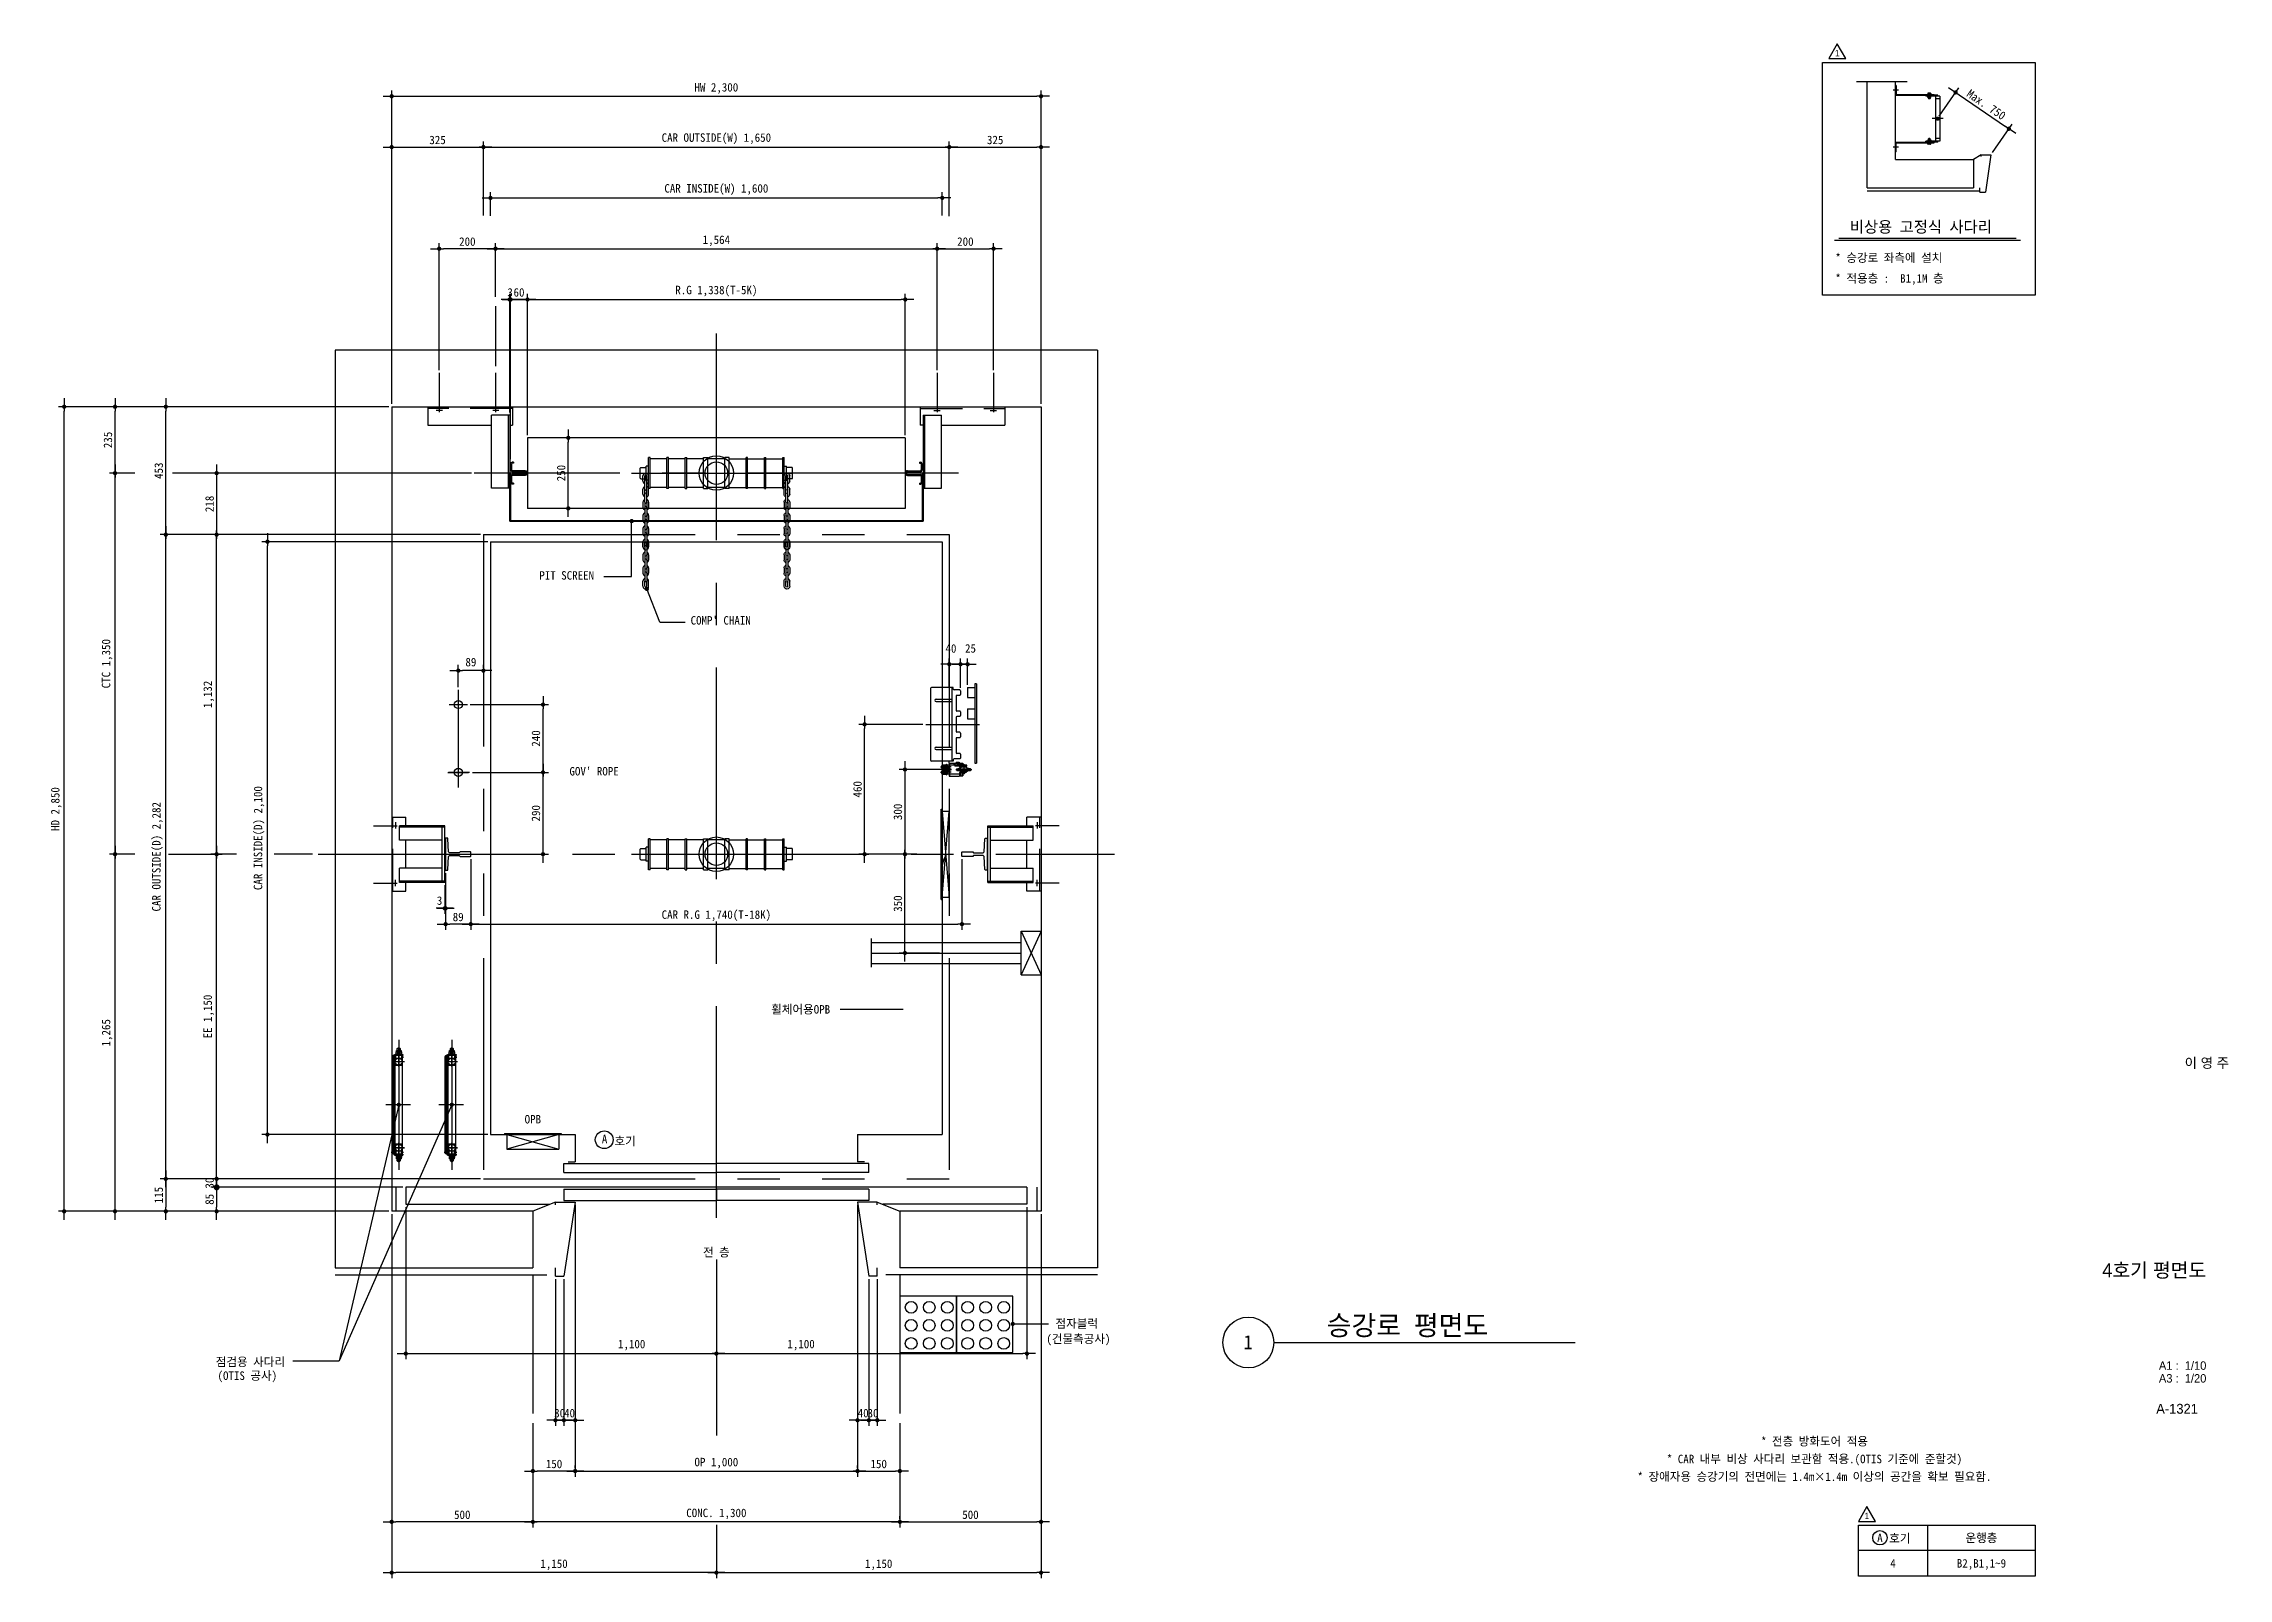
# Model space of a CAD drawing. Extents: x -9109 to 174251, y 57759 to 115528.
# Drawn here: x 125232 to 132970, y 110092 to 115528 of the extents above; entities that cross this region are included whole.
import ezdxf
from ezdxf.enums import TextEntityAlignment as Align

# ---------------------------------------------------------------- set-up
doc = ezdxf.new("R2010")
doc.units = 0
doc.header["$LTSCALE"] = 600
doc.header["$MEASUREMENT"] = 0
for name, pattern in [('CENTER', [2, 1.25, -0.25, 0.25, -0.25]), ('HIDDEN', [0.375, 0.25, -0.125]), ('PHANTOM', [2.5, 1.25, -0.25, 0.25, -0.25, 0.25, -0.25])]:
    doc.linetypes.add(name, pattern=pattern)
doc.layers.get('0').update_dxf_attribs({"linetype": 'CONTINUOUS'})
for name, color, linetype in [('1', 3, 'CONTINUOUS'), ('2', 4, 'HIDDEN'), ('3', 1, 'CENTER'), ('4', 6, 'PHANTOM'), ('6', 2, 'CONTINUOUS'), ('7', 7, 'CONTINUOUS'), ('A-BORD-TEXT', 3, 'CONTINUOUS'), ('A-DIMS', 7, 'CONTINUOUS')]:
    doc.layers.add(name, color=color, linetype=linetype)
for name, color, linetype, lineweight in [('A-MKXS-LEAD', 7, 'CONTINUOUS', 25), ('A-MKXS-TEXT1', 3, 'CONTINUOUS', 25), ('A-XXXX-SYMB', 7, 'CONTINUOUS', 25), ('A-XXXX-TABL', 7, 'CONTINUOUS', 25), ('A-XXXX-TXT1', 3, 'CONTINUOUS', 25)]:
    doc.layers.add(name, color=color, linetype=linetype, lineweight=lineweight)
doc.styles.add('HY울릉도L', font='')
doc.styles.add('OTIS', font='')
doc.styles.add('돋움체', font='')
doc.styles.add('맑은고딕', font='')
doc.styles.get('HY울릉도L').set_extended_font_data('Dotum')
doc.styles.get('OTIS').set_extended_font_data('Dotum')
doc.styles.get('돋움체').set_extended_font_data('DotumChe')
doc.styles.get('맑은고딕').set_extended_font_data('Dotum')
doc.dimstyles.new('CDIM', dxfattribs={"dimtxt": 3, "dimasz": 1.5, "dimexe": 2, "dimexo": 1, "dimgap": 1, "dimtad": 1, "dimdec": 0, "dimrnd": 0.5, "dimzin": 0, "dimdsep": 32, "dimlunit": 6, "dimtxsty": 'HY울릉도L', "dimblk1": '_CIDOT', "dimblk2": '_CIDOT', "dimsah": 1, "dimcen": 5.5, "dimclrd": 2, "dimclre": 2, "dimclrt": 7, "dimadec": 0, "dimazin": 0, "dimtfac": 1, "dimtdec": 0, "dimtix": 1, "dimtmove": 2, "dimatfit": 1, "dimldrblk": '_CIDOT', "dimfxl": 1, "dimtolj": 1, "dimtzin": 0, "dimlwd": -1, "dimarcsym": 0})

msp = doc.modelspace()

# ---------------------------------------------------------------- texts
at = {"color": 4, "linetype": 'Continuous', "style": 'OTIS'}
for p in [(131584.8, 115494.5), (131689.6, 110312.5)]:
    msp.add_text('1', height=22.5, dxfattribs=at).set_placement(p, align=Align.MIDDLE_CENTER)
at = {"layer": 'A-BORD-TEXT', "style": '맑은고딕'}
msp.add_text('이 영 주', height=35, dxfattribs=at).set_placement((132972.2, 111899.8), align=Align.RIGHT)
at = {"layer": 'A-DIMS', "color": 3, "insert": (127064.8, 114006.6), "char_height": 30, "attachment_point": 5, "rotation": 90, "style": '돋움체'}
msp.add_mtext('\\A1;250', dxfattribs=at)
at = {"layer": 'A-MKXS-TEXT1', "style": '돋움체'}
for s, height, p in [('비상용 고정식 사다리', 40, (131628.8, 114858.9)), ('* 승강로 좌측에 설치', 30, (131578, 114754.5)), ('* 적용층 :  B1,1M 층', 30, (131578, 114681.3)), ('PIT SCREEN', 30, (126987.3, 113629.2)), ("COMP' CHAIN", 30, (127523.1, 113470)), ('휠체어용OPB', 30, (127808.6, 112092)), ('호기', 30, (127253.7, 111625)), ('점자블럭', 30, (128815.5, 110978.8)), ('(건물측공사)', 30, (128783.3, 110924.6)), ('점검용 사다리', 30, (125841.4, 110843.2)), ('(OTIS 공사)', 30, (125847.6, 110794.4)), ('호기', 30, (131768.4, 110218.1))]:
    msp.add_text(s, height=height, dxfattribs=at).set_placement(p)
msp.add_text("GOV' ROPE", height=30, dxfattribs=at).set_placement((127181.4, 112951), align=Align.MIDDLE)
for s, p in [('OPB', (126964.4, 111717.7)), ('A', (127218.5, 111647.7)), ('A', (131735.7, 110235.2)), ('운행층', (132095.3, 110234.6)), ('4', (131782.1, 110144.6)), ('B2,B1,1~9', (132095.3, 110144.6))]:
    msp.add_text(s, height=30, dxfattribs=at).set_placement(p, align=Align.MIDDLE_CENTER)
for s, p in [('전 층', (127614.4, 111231.2)), ('* 전층 방화도어 적용', (131504, 110561.8)), ('* CAR 내부 비상 사다리 보관함 적용.(OTIS 기준에 준할것)', (131504, 110499.3)), ('* 장애자용 승강기의 전면에는 1.4m×1.4m 이상의 공간을 확보 필요함.', (131504, 110436.8))]:
    msp.add_text(s, height=30, dxfattribs=at).set_placement(p, align=Align.CENTER)
at = {"layer": 'A-XXXX-TXT1', "style": '맑은고딕'}
msp.add_text('4호기 평면도', height=50, dxfattribs=at).set_placement((132707.1, 111182.8), align=Align.MIDDLE_CENTER)
at = {"layer": 'A-XXXX-TXT1', "style": '돋움체'}
msp.add_text('승강로 평면도', height=70, dxfattribs=at).set_placement((130348.5, 110931.5), align=Align.BOTTOM_RIGHT)
msp.add_text('1', height=50, dxfattribs=at).set_placement((129497.8, 110928.1), align=Align.MIDDLE)
at = {"layer": 'A-XXXX-TXT1', "style": '맑은고딕'}
for s, height, p in [('A1 :  1/10', 30, (132891.9, 110830.3)), ('A3 :  1/20', 30, (132891.9, 110784.9)), ('A-1321', 35, (132862.1, 110674.6))]:
    msp.add_text(s, height=height, dxfattribs=at).set_placement(p, align=Align.RIGHT)

# ---------------------------------------------------------------- blocks, each defined once
blk = doc.blocks.new('_CIDOT')
at = {"color": 0, "linetype": 'ByBlock'}
blk.add_line((2, 0), (-1, 0), dxfattribs=at)
at = {"color": 0, "linetype": 'ByBlock', "const_width": 0.5}
blk.add_lwpolyline([(-0.25, 0, 1), (0.25, 0, 1)], format="xyb", close=True, dxfattribs=at)
blk = doc.blocks.new('*D468')
at = {"layer": 'A-DIMS', "lineweight": -2, "transparency": 16777216}
for p, q in [((126814.4, 114917.8), (126814.4, 115001.6)), ((128414.4, 114918.6), (128414.4, 115001.6))]:
    blk.add_line(p, q, dxfattribs=at)
at = {"layer": 'A-DIMS', "transparency": 16777216}
blk.add_line((126829.4, 114981.6), (128399.4, 114981.6), dxfattribs=at)
at = {"layer": 'A-DIMS', "transparency": 16777216, "xscale": 15, "yscale": 15, "zscale": 15, "rotation": 180}
blk.add_blockref('_CIDOT', (126814.4, 114981.6), dxfattribs=at)
at = {"layer": 'A-DIMS', "transparency": 16777216, "xscale": 15, "yscale": 15, "zscale": 15}
blk.add_blockref('_CIDOT', (128414.4, 114981.6), dxfattribs=at)
at = {"layer": 'A-DIMS', "color": 3, "transparency": 16777216, "insert": (127614.4, 115011.2), "char_height": 30, "attachment_point": 5, "style": '돋움체'}
blk.add_mtext('\\A1;{\\C7;CAR INSIDE(W) 1,600}', dxfattribs=at)
blk = doc.blocks.new('*D469')
at = {"layer": 'A-DIMS', "lineweight": -2, "transparency": 16777216}
for p, q in [((126789.4, 114918.6), (126789.4, 115181.6)), ((128439.4, 114916.6), (128439.4, 115181.6))]:
    blk.add_line(p, q, dxfattribs=at)
at = {"layer": 'A-DIMS', "transparency": 16777216}
blk.add_line((126804.4, 115161.6), (128424.4, 115161.6), dxfattribs=at)
at = {"layer": 'A-DIMS', "transparency": 16777216, "xscale": 15, "yscale": 15, "zscale": 15, "rotation": 180}
blk.add_blockref('_CIDOT', (126789.4, 115161.6), dxfattribs=at)
at = {"layer": 'A-DIMS', "transparency": 16777216, "xscale": 15, "yscale": 15, "zscale": 15}
blk.add_blockref('_CIDOT', (128439.4, 115161.6), dxfattribs=at)
at = {"layer": 'A-DIMS', "color": 3, "transparency": 16777216, "insert": (127614.4, 115191.2), "char_height": 30, "attachment_point": 5, "style": '돋움체'}
blk.add_mtext('\\A1;{\\C7;CAR OUTSIDE(W) 1,650}', dxfattribs=at)
blk = doc.blocks.new('*D485')
at = {"layer": 'A-DIMS', "lineweight": -2, "transparency": 16777216}
for p, q in [((126464.4, 114251.6), (126464.4, 115361.6)), ((128764.4, 114251.6), (128764.4, 115361.6))]:
    blk.add_line(p, q, dxfattribs=at)
at = {"layer": 'A-DIMS', "transparency": 16777216}
blk.add_line((126479.4, 115341.6), (128749.4, 115341.6), dxfattribs=at)
at = {"layer": 'A-DIMS', "transparency": 16777216, "xscale": 15, "yscale": 15, "zscale": 15, "rotation": 180}
blk.add_blockref('_CIDOT', (126464.4, 115341.6), dxfattribs=at)
at = {"layer": 'A-DIMS', "transparency": 16777216, "xscale": 15, "yscale": 15, "zscale": 15}
blk.add_blockref('_CIDOT', (128764.4, 115341.6), dxfattribs=at)
at = {"layer": 'A-DIMS', "color": 3, "transparency": 16777216, "insert": (127614.4, 115369.4), "char_height": 30, "attachment_point": 5, "style": '돋움체'}
blk.add_mtext('\\A1;HW 2,300', dxfattribs=at)
blk = doc.blocks.new('*D470')
at = {"layer": 'A-DIMS', "lineweight": -2, "transparency": 16777216}
for p, q in [((126945.4, 114141.6), (126945.4, 114641.6)), ((128283.4, 114141.6), (128283.4, 114641.6))]:
    blk.add_line(p, q, dxfattribs=at)
at = {"layer": 'A-DIMS', "transparency": 16777216}
blk.add_line((126960.4, 114621.6), (128268.4, 114621.6), dxfattribs=at)
at = {"layer": 'A-DIMS', "transparency": 16777216, "xscale": 15, "yscale": 15, "zscale": 15, "rotation": 180}
blk.add_blockref('_CIDOT', (126945.4, 114621.6), dxfattribs=at)
at = {"layer": 'A-DIMS', "transparency": 16777216, "xscale": 15, "yscale": 15, "zscale": 15}
blk.add_blockref('_CIDOT', (128283.4, 114621.6), dxfattribs=at)
at = {"layer": 'A-DIMS', "color": 3, "transparency": 16777216, "insert": (127614.4, 114651.2), "char_height": 30, "attachment_point": 5, "style": '돋움체'}
blk.add_mtext('\\A1;{\\C7;R.G 1,338(T-5K)}', dxfattribs=at)
blk = doc.blocks.new('*D471')
at = {"layer": 'A-DIMS', "lineweight": -2, "transparency": 16777216}
for p, q in [((128439.4, 114916.6), (128439.4, 115181.6)), ((128764.4, 114251.6), (128764.4, 115181.6))]:
    blk.add_line(p, q, dxfattribs=at)
at = {"layer": 'A-DIMS', "transparency": 16777216}
blk.add_line((128454.4, 115161.6), (128749.4, 115161.6), dxfattribs=at)
at = {"layer": 'A-DIMS', "transparency": 16777216, "xscale": 15, "yscale": 15, "zscale": 15, "rotation": 180}
blk.add_blockref('_CIDOT', (128439.4, 115161.6), dxfattribs=at)
at = {"layer": 'A-DIMS', "transparency": 16777216, "xscale": 15, "yscale": 15, "zscale": 15}
blk.add_blockref('_CIDOT', (128764.4, 115161.6), dxfattribs=at)
at = {"layer": 'A-DIMS', "color": 3, "transparency": 16777216, "insert": (128601.9, 115186.6), "char_height": 30, "attachment_point": 5, "style": '돋움체'}
blk.add_mtext('\\A1;325', dxfattribs=at)
blk = doc.blocks.new('*D486')
at = {"layer": 'A-DIMS', "lineweight": -2, "transparency": 16777216}
for p, q in [((126464.4, 114251.6), (126464.4, 115181.6)), ((126789.4, 114918.6), (126789.4, 115181.6))]:
    blk.add_line(p, q, dxfattribs=at)
at = {"layer": 'A-DIMS', "transparency": 16777216}
blk.add_line((126479.4, 115161.6), (126774.4, 115161.6), dxfattribs=at)
at = {"layer": 'A-DIMS', "transparency": 16777216, "xscale": 15, "yscale": 15, "zscale": 15, "rotation": 180}
blk.add_blockref('_CIDOT', (126464.4, 115161.6), dxfattribs=at)
at = {"layer": 'A-DIMS', "transparency": 16777216, "xscale": 15, "yscale": 15, "zscale": 15}
blk.add_blockref('_CIDOT', (126789.4, 115161.6), dxfattribs=at)
at = {"layer": 'A-DIMS', "color": 3, "transparency": 16777216, "insert": (126626.9, 115186.6), "char_height": 30, "attachment_point": 5, "style": '돋움체'}
blk.add_mtext('\\A1;325', dxfattribs=at)
blk = doc.blocks.new('*D472')
at = {"layer": 'A-DIMS', "lineweight": -2, "transparency": 16777216}
for p, q in [((126744.4, 112639.6), (126744.4, 112389)), ((128484.4, 112639.6), (128484.4, 112389))]:
    blk.add_line(p, q, dxfattribs=at)
at = {"layer": 'A-DIMS', "transparency": 16777216}
blk.add_line((126759.4, 112409), (128469.4, 112409), dxfattribs=at)
at = {"layer": 'A-DIMS', "transparency": 16777216, "xscale": 15, "yscale": 15, "zscale": 15, "rotation": 180}
blk.add_blockref('_CIDOT', (126744.4, 112409), dxfattribs=at)
at = {"layer": 'A-DIMS', "transparency": 16777216, "xscale": 15, "yscale": 15, "zscale": 15}
blk.add_blockref('_CIDOT', (128484.4, 112409), dxfattribs=at)
at = {"layer": 'A-DIMS', "color": 3, "transparency": 16777216, "insert": (127614.4, 112438.7), "char_height": 30, "attachment_point": 5, "style": '돋움체'}
blk.add_mtext('\\A1;{\\C7;CAR R.G 1,740(T-18K)}', dxfattribs=at)
blk = doc.blocks.new('*D473')
at = {"layer": 'A-DIMS', "lineweight": -2, "transparency": 16777216}
for p, q in [((126700.4, 113248.8), (126700.4, 113327)), ((126789.4, 113317), (126789.4, 113327))]:
    blk.add_line(p, q, dxfattribs=at)
at = {"layer": 'A-DIMS', "transparency": 16777216}
blk.add_line((126774.4, 113307), (126715.4, 113307), dxfattribs=at)
at = {"layer": 'A-DIMS', "transparency": 16777216, "xscale": 15, "yscale": 15, "zscale": 15, "rotation": 180}
blk.add_blockref('_CIDOT', (126700.4, 113307), dxfattribs=at)
at = {"layer": 'A-DIMS', "transparency": 16777216, "xscale": 15, "yscale": 15, "zscale": 15}
blk.add_blockref('_CIDOT', (126789.4, 113307), dxfattribs=at)
at = {"layer": 'A-DIMS', "color": 3, "transparency": 16777216, "insert": (126744.9, 113337), "char_height": 30, "attachment_point": 5, "style": '돋움체'}
blk.add_mtext('\\A1;89', dxfattribs=at)
blk = doc.blocks.new('*D474')
at = {"layer": 'A-DIMS', "lineweight": -2, "transparency": 16777216}
for p, q in [((128429.4, 112956.6), (128262.4, 112956.6)), ((128324.1, 112656.6), (128262.4, 112656.6))]:
    blk.add_line(p, q, dxfattribs=at)
at = {"layer": 'A-DIMS', "transparency": 16777216}
blk.add_line((128282.4, 112941.6), (128282.4, 112671.6), dxfattribs=at)
at = {"layer": 'A-DIMS', "transparency": 16777216, "xscale": 15, "yscale": 15, "zscale": 15}
for p, rotation in [((128282.4, 112956.6), 90), ((128282.4, 112656.6), 270)]:
    blk.add_blockref('_CIDOT', p, dxfattribs=dict(at, rotation=rotation))
at = {"layer": 'A-DIMS', "color": 3, "transparency": 16777216, "insert": (128257.4, 112806.6), "char_height": 30, "attachment_point": 5, "rotation": 90, "style": '돋움체'}
blk.add_mtext('\\A1;300', dxfattribs=at)
blk = doc.blocks.new('*D475')
at = {"layer": 'A-DIMS', "lineweight": -2, "transparency": 16777216}
for p, q in [((128345.6, 113116.6), (128119.5, 113116.6)), ((128324.1, 112656.6), (128119.5, 112656.6))]:
    blk.add_line(p, q, dxfattribs=at)
at = {"layer": 'A-DIMS', "transparency": 16777216}
blk.add_line((128139.5, 112671.6), (128139.5, 113101.6), dxfattribs=at)
at = {"layer": 'A-DIMS', "transparency": 16777216, "xscale": 15, "yscale": 15, "zscale": 15}
for p, rotation in [((128139.5, 113116.6), 90), ((128139.5, 112656.6), 270)]:
    blk.add_blockref('_CIDOT', p, dxfattribs=dict(at, rotation=rotation))
at = {"layer": 'A-DIMS', "color": 3, "transparency": 16777216, "insert": (128114.5, 112886.6), "char_height": 30, "attachment_point": 5, "rotation": 90, "style": '돋움체'}
blk.add_mtext('\\A1;460', dxfattribs=at)
blk = doc.blocks.new('*D476')
at = {"layer": 'A-DIMS', "lineweight": -2, "transparency": 16777216}
for p, q in [((126832.4, 114639.9), (126832.4, 114821.6)), ((128396.4, 114371.6), (128396.4, 114821.6))]:
    blk.add_line(p, q, dxfattribs=at)
at = {"layer": 'A-DIMS', "transparency": 16777216}
blk.add_line((126847.4, 114801.6), (128381.4, 114801.6), dxfattribs=at)
at = {"layer": 'A-DIMS', "transparency": 16777216, "xscale": 15, "yscale": 15, "zscale": 15, "rotation": 180}
blk.add_blockref('_CIDOT', (126832.4, 114801.6), dxfattribs=at)
at = {"layer": 'A-DIMS', "transparency": 16777216, "xscale": 15, "yscale": 15, "zscale": 15}
blk.add_blockref('_CIDOT', (128396.4, 114801.6), dxfattribs=at)
at = {"layer": 'A-DIMS', "color": 3, "transparency": 16777216, "insert": (127614.4, 114829.4), "char_height": 30, "attachment_point": 5, "style": '돋움체'}
blk.add_mtext('\\A1;1,564', dxfattribs=at)
blk = doc.blocks.new('*D477')
at = {"layer": 'A-DIMS', "lineweight": -2, "transparency": 16777216}
for p, q in [((125554.4, 112656.6), (125464.4, 112656.6)), ((126454.4, 111391.6), (125464.4, 111391.6))]:
    blk.add_line(p, q, dxfattribs=at)
at = {"layer": 'A-DIMS', "transparency": 16777216}
blk.add_line((125484.4, 111406.6), (125484.4, 112641.6), dxfattribs=at)
at = {"layer": 'A-DIMS', "transparency": 16777216, "xscale": 15, "yscale": 15, "zscale": 15}
for p, rotation in [((125484.4, 112656.6), 90), ((125484.4, 111391.6), 270)]:
    blk.add_blockref('_CIDOT', p, dxfattribs=dict(at, rotation=rotation))
at = {"layer": 'A-DIMS', "color": 3, "transparency": 16777216, "insert": (125456.5, 112024.1), "char_height": 30, "attachment_point": 5, "rotation": 90, "style": '돋움체'}
blk.add_mtext('\\A1;1,265', dxfattribs=at)
blk = doc.blocks.new('*D487')
at = {"layer": 'A-DIMS', "lineweight": -2, "transparency": 16777216}
for p, q in [((125554.4, 114006.6), (125464.4, 114006.6)), ((125554.4, 112656.6), (125464.4, 112656.6))]:
    blk.add_line(p, q, dxfattribs=at)
at = {"layer": 'A-DIMS', "transparency": 16777216}
blk.add_line((125484.4, 112671.6), (125484.4, 113991.6), dxfattribs=at)
at = {"layer": 'A-DIMS', "transparency": 16777216, "xscale": 15, "yscale": 15, "zscale": 15}
for p, rotation in [((125484.4, 114006.6), 90), ((125484.4, 112656.6), 270)]:
    blk.add_blockref('_CIDOT', p, dxfattribs=dict(at, rotation=rotation))
at = {"layer": 'A-DIMS', "color": 3, "transparency": 16777216, "insert": (125456.5, 113331.6), "char_height": 30, "attachment_point": 5, "rotation": 90, "style": '돋움체'}
blk.add_mtext('\\A1;{\\C7;CTC 1,350}', dxfattribs=at)
blk = doc.blocks.new('*D488')
at = {"layer": 'A-DIMS', "lineweight": -2, "transparency": 16777216}
for p, q in [((126779.4, 113788.6), (125824.4, 113788.6)), ((125674.4, 112656.6), (125864.4, 112656.6))]:
    blk.add_line(p, q, dxfattribs=at)
at = {"layer": 'A-DIMS', "transparency": 16777216}
blk.add_line((125844.4, 112671.6), (125844.4, 113773.6), dxfattribs=at)
at = {"layer": 'A-DIMS', "transparency": 16777216, "xscale": 15, "yscale": 15, "zscale": 15}
for p, rotation in [((125844.4, 113788.6), 90), ((125844.4, 112656.6), 270)]:
    blk.add_blockref('_CIDOT', p, dxfattribs=dict(at, rotation=rotation))
at = {"layer": 'A-DIMS', "color": 3, "transparency": 16777216, "insert": (125816.5, 113222.6), "char_height": 30, "attachment_point": 5, "rotation": 90, "style": '돋움체'}
blk.add_mtext('\\A1;1,132', dxfattribs=at)
blk = doc.blocks.new('*D489')
at = {"layer": 'A-DIMS', "lineweight": -2, "transparency": 16777216}
for p, q in [((126804.4, 113763.6), (126004.4, 113763.6)), ((126804.4, 111663.6), (126004.4, 111663.6))]:
    blk.add_line(p, q, dxfattribs=at)
at = {"layer": 'A-DIMS', "transparency": 16777216}
blk.add_line((126024.4, 111678.6), (126024.4, 113748.6), dxfattribs=at)
at = {"layer": 'A-DIMS', "transparency": 16777216, "xscale": 15, "yscale": 15, "zscale": 15}
for p, rotation in [((126024.4, 113763.6), 90), ((126024.4, 111663.6), 270)]:
    blk.add_blockref('_CIDOT', p, dxfattribs=dict(at, rotation=rotation))
at = {"layer": 'A-DIMS', "color": 3, "transparency": 16777216, "insert": (125994.8, 112713.6), "char_height": 30, "attachment_point": 5, "rotation": 90, "style": '돋움체'}
blk.add_mtext('\\A1;{\\C7;CAR INSIDE(D) 2,100}', dxfattribs=at)
blk = doc.blocks.new('*D478')
at = {"layer": 'A-DIMS', "lineweight": -2, "transparency": 16777216}
for p, q in [((125914.4, 112656.6), (125824.4, 112656.6)), ((126779.4, 111506.6), (125824.4, 111506.6))]:
    blk.add_line(p, q, dxfattribs=at)
at = {"layer": 'A-DIMS', "transparency": 16777216}
blk.add_line((125844.4, 111521.6), (125844.4, 112641.6), dxfattribs=at)
at = {"layer": 'A-DIMS', "transparency": 16777216, "xscale": 15, "yscale": 15, "zscale": 15}
for p, rotation in [((125844.4, 112656.6), 90), ((125844.4, 111506.6), 270)]:
    blk.add_blockref('_CIDOT', p, dxfattribs=dict(at, rotation=rotation))
at = {"layer": 'A-DIMS', "color": 3, "transparency": 16777216, "insert": (125816.5, 112081.6), "char_height": 30, "attachment_point": 5, "rotation": 90, "style": '돋움체'}
blk.add_mtext('\\A1;{\\C7;EE 1,150}', dxfattribs=at)
blk = doc.blocks.new('*D490')
at = {"layer": 'A-DIMS', "lineweight": -2, "transparency": 16777216}
for p, q in [((126779.4, 113788.6), (125644.4, 113788.6)), ((126779.4, 111506.6), (125644.4, 111506.6))]:
    blk.add_line(p, q, dxfattribs=at)
at = {"layer": 'A-DIMS', "transparency": 16777216}
blk.add_line((125664.4, 111521.6), (125664.4, 113773.6), dxfattribs=at)
at = {"layer": 'A-DIMS', "transparency": 16777216, "xscale": 15, "yscale": 15, "zscale": 15}
for p, rotation in [((125664.4, 113788.6), 90), ((125664.4, 111506.6), 270)]:
    blk.add_blockref('_CIDOT', p, dxfattribs=dict(at, rotation=rotation))
at = {"layer": 'A-DIMS', "color": 3, "transparency": 16777216, "insert": (125634.8, 112647.6), "char_height": 30, "attachment_point": 5, "rotation": 90, "style": '돋움체'}
blk.add_mtext('\\A1;{\\C7;CAR OUTSIDE(D) 2,282}', dxfattribs=at)
blk = doc.blocks.new('*D479')
at = {"layer": 'A-DIMS', "lineweight": -2, "transparency": 16777216}
for p, q in [((126779.4, 111506.6), (125644.4, 111506.6)), ((126454.4, 111391.6), (125644.4, 111391.6))]:
    blk.add_line(p, q, dxfattribs=at)
at = {"layer": 'A-DIMS', "transparency": 16777216}
blk.add_line((125664.4, 111491.6), (125664.4, 111406.6), dxfattribs=at)
at = {"layer": 'A-DIMS', "transparency": 16777216, "xscale": 15, "yscale": 15, "zscale": 15}
for p, rotation in [((125664.4, 111506.6), 90), ((125664.4, 111391.6), 270)]:
    blk.add_blockref('_CIDOT', p, dxfattribs=dict(at, rotation=rotation))
at = {"layer": 'A-DIMS', "color": 3, "transparency": 16777216, "insert": (125639.4, 111449.1), "char_height": 30, "attachment_point": 5, "rotation": 90, "style": '돋움체'}
blk.add_mtext('\\A1;115', dxfattribs=at)
blk = doc.blocks.new('*D491')
at = {"layer": 'A-DIMS', "lineweight": -2, "transparency": 16777216}
for p, q in [((126263.8, 114241.6), (125284.4, 114241.6)), ((126454.4, 114241.6), (126265, 114241.6)), ((126263.8, 111391.6), (125284.4, 111391.6)), ((126454.4, 111391.6), (126265, 111391.6))]:
    blk.add_line(p, q, dxfattribs=at)
at = {"layer": 'A-DIMS', "transparency": 16777216}
blk.add_line((125304.4, 111406.6), (125304.4, 114226.6), dxfattribs=at)
at = {"layer": 'A-DIMS', "transparency": 16777216, "xscale": 15, "yscale": 15, "zscale": 15}
for p, rotation in [((125304.4, 114241.6), 90), ((125304.4, 111391.6), 270)]:
    blk.add_blockref('_CIDOT', p, dxfattribs=dict(at, rotation=rotation))
at = {"layer": 'A-DIMS', "color": 3, "transparency": 16777216, "insert": (125276.5, 112816.6), "char_height": 30, "attachment_point": 5, "rotation": 90, "style": '돋움체'}
blk.add_mtext('\\A1;HD 2,850', dxfattribs=at)
blk = doc.blocks.new('*D492')
at = {"layer": 'A-DIMS', "lineweight": -2, "transparency": 16777216}
for p, q in [((126746.8, 114006.6), (125824.4, 114006.6)), ((126779.4, 113788.6), (125824.4, 113788.6))]:
    blk.add_line(p, q, dxfattribs=at)
at = {"layer": 'A-DIMS', "transparency": 16777216}
blk.add_line((125844.4, 113991.6), (125844.4, 113803.6), dxfattribs=at)
at = {"layer": 'A-DIMS', "transparency": 16777216, "xscale": 15, "yscale": 15, "zscale": 15}
for p, rotation in [((125844.4, 114006.6), 90), ((125844.4, 113788.6), 270)]:
    blk.add_blockref('_CIDOT', p, dxfattribs=dict(at, rotation=rotation))
at = {"layer": 'A-DIMS', "color": 3, "transparency": 16777216, "insert": (125819.4, 113897.6), "char_height": 30, "attachment_point": 5, "rotation": 90, "style": '돋움체'}
blk.add_mtext('\\A1;218', dxfattribs=at)
blk = doc.blocks.new('*D493')
at = {"layer": 'A-DIMS', "lineweight": -2, "transparency": 16777216}
for p, q in [((126263.8, 114241.6), (125644.4, 114241.6)), ((126454.4, 114241.6), (126265, 114241.6)), ((126263.8, 113788.6), (125644.4, 113788.6)), ((126463.8, 113788.6), (126265, 113788.6)), ((126779.4, 113788.6), (126465, 113788.6))]:
    blk.add_line(p, q, dxfattribs=at)
at = {"layer": 'A-DIMS', "transparency": 16777216}
blk.add_line((125664.4, 113803.6), (125664.4, 114226.6), dxfattribs=at)
at = {"layer": 'A-DIMS', "transparency": 16777216, "xscale": 15, "yscale": 15, "zscale": 15}
for p, rotation in [((125664.4, 114241.6), 90), ((125664.4, 113788.6), 270)]:
    blk.add_blockref('_CIDOT', p, dxfattribs=dict(at, rotation=rotation))
at = {"layer": 'A-DIMS', "color": 3, "transparency": 16777216, "insert": (125639.4, 114015.1), "char_height": 30, "attachment_point": 5, "rotation": 90, "style": '돋움체'}
blk.add_mtext('\\A1;453', dxfattribs=at)
blk = doc.blocks.new('*D447')
at = {"layer": 'A-DIMS', "lineweight": -2, "transparency": 16777216}
for p, q in [((126885.4, 114055.6), (126885.4, 114641.6)), ((126945.4, 114141.6), (126945.4, 114641.6))]:
    blk.add_line(p, q, dxfattribs=at)
at = {"layer": 'A-DIMS', "transparency": 16777216}
blk.add_line((126930.4, 114621.6), (126900.4, 114621.6), dxfattribs=at)
at = {"layer": 'A-DIMS', "transparency": 16777216, "xscale": 15, "yscale": 15, "zscale": 15, "rotation": 180}
blk.add_blockref('_CIDOT', (126885.4, 114621.6), dxfattribs=at)
at = {"layer": 'A-DIMS', "transparency": 16777216, "xscale": 15, "yscale": 15, "zscale": 15}
blk.add_blockref('_CIDOT', (126945.4, 114621.6), dxfattribs=at)
at = {"layer": 'A-DIMS', "color": 3, "transparency": 16777216, "insert": (126915.4, 114646.6), "char_height": 30, "attachment_point": 5, "style": '돋움체'}
blk.add_mtext('\\A1;60', dxfattribs=at)
blk = doc.blocks.new('*D448')
at = {"layer": 'A-DIMS', "transparency": 16777216}
for p, q in [((126867.4, 114621.6), (126852.4, 114621.6)), ((126885.4, 114621.6), (126882.4, 114621.6)), ((126900.4, 114621.6), (126915.4, 114621.6))]:
    blk.add_line(p, q, dxfattribs=at)
at = {"layer": 'A-DIMS', "lineweight": -2, "transparency": 16777216}
for p, q in [((126882.4, 114221.6), (126882.4, 114641.6)), ((126885.4, 114055.6), (126885.4, 114641.6))]:
    blk.add_line(p, q, dxfattribs=at)
at = {"layer": 'A-DIMS', "transparency": 16777216, "xscale": 15, "yscale": 15, "zscale": 15, "rotation": 180}
blk.add_blockref('_CIDOT', (126885.4, 114621.6), dxfattribs=at)
at = {"layer": 'A-DIMS', "transparency": 16777216, "xscale": 15, "yscale": 15, "zscale": 15}
blk.add_blockref('_CIDOT', (126882.4, 114621.6), dxfattribs=at)
at = {"layer": 'A-DIMS', "color": 3, "transparency": 16777216, "insert": (126883.9, 114646.6), "char_height": 30, "attachment_point": 5, "style": '돋움체'}
blk.add_mtext('\\A1;3', dxfattribs=at)
blk = doc.blocks.new('*D449')
at = {"layer": 'A-DIMS', "lineweight": -2, "transparency": 16777216}
for p, q in [((126504.4, 111476.6), (125824.4, 111476.6)), ((126454.4, 111391.6), (125824.4, 111391.6))]:
    blk.add_line(p, q, dxfattribs=at)
at = {"layer": 'A-DIMS', "transparency": 16777216}
blk.add_line((125844.4, 111461.6), (125844.4, 111406.6), dxfattribs=at)
at = {"layer": 'A-DIMS', "transparency": 16777216, "xscale": 15, "yscale": 15, "zscale": 15}
for p, rotation in [((125844.4, 111476.6), 90), ((125844.4, 111391.6), 270)]:
    blk.add_blockref('_CIDOT', p, dxfattribs=dict(at, rotation=rotation))
at = {"layer": 'A-DIMS', "color": 3, "transparency": 16777216, "insert": (125819.4, 111434.1), "char_height": 30, "attachment_point": 5, "rotation": 90, "style": '돋움체'}
blk.add_mtext('\\A1;85', dxfattribs=at)
blk = doc.blocks.new('*D450')
at = {"layer": 'A-DIMS', "lineweight": -2, "transparency": 16777216}
for p, q in [((126779.4, 111506.6), (125824.4, 111506.6)), ((126504.4, 111476.6), (125824.4, 111476.6))]:
    blk.add_line(p, q, dxfattribs=at)
at = {"layer": 'A-DIMS', "transparency": 16777216}
for p, q in [((125844.4, 111521.6), (125844.4, 111536.6)), ((125844.4, 111506.6), (125844.4, 111476.6)), ((125844.4, 111461.6), (125844.4, 111446.6))]:
    blk.add_line(p, q, dxfattribs=at)
at = {"layer": 'A-DIMS', "transparency": 16777216, "xscale": 15, "yscale": 15, "zscale": 15}
for p, rotation in [((125844.4, 111506.6), 270), ((125844.4, 111476.6), 90)]:
    blk.add_blockref('_CIDOT', p, dxfattribs=dict(at, rotation=rotation))
at = {"layer": 'A-DIMS', "color": 3, "transparency": 16777216, "insert": (125819.4, 111491.6), "char_height": 30, "attachment_point": 5, "rotation": 90, "style": '돋움체'}
blk.add_mtext('\\A1;30', dxfattribs=at)
blk = doc.blocks.new('*D936')
at = {"layer": 'A-DIMS', "transparency": 16777216}
for p, q in [((-15, 672.9), (-30, 672.9)), ((40, 672.9), (0, 672.9)), ((55, 672.9), (70, 672.9))]:
    blk.add_line(p, q, dxfattribs=at)
at = {"layer": 'A-DIMS', "lineweight": -2, "transparency": 16777216}
for p, q in [((0, 589.3), (0, 692.9)), ((40, 589.3), (40, 692.9))]:
    blk.add_line(p, q, dxfattribs=at)
at = {"layer": 'A-DIMS', "transparency": 16777216, "xscale": 15, "yscale": 15, "zscale": 15}
blk.add_blockref('_CIDOT', (0, 672.9), dxfattribs=at)
at = {"layer": 'A-DIMS', "transparency": 16777216, "xscale": 15, "yscale": 15, "zscale": 15, "rotation": 180}
blk.add_blockref('_CIDOT', (40, 672.9), dxfattribs=at)
at = {"layer": 'A-DIMS', "color": 3, "transparency": 16777216, "insert": (5.9, 728.8), "char_height": 30, "attachment_point": 5, "style": '돋움체'}
blk.add_mtext('\\A1;40', dxfattribs=at)
blk = doc.blocks.new('*D937')
at = {"layer": 'A-DIMS', "transparency": 16777216}
for p, q in [((25, 672.9), (10, 672.9)), ((40, 672.9), (65, 672.9)), ((80, 672.9), (95, 672.9))]:
    blk.add_line(p, q, dxfattribs=at)
at = {"layer": 'A-DIMS', "lineweight": -2, "transparency": 16777216}
for p, q in [((40, 589.2), (40, 692.9)), ((65, 600), (65, 692.9))]:
    blk.add_line(p, q, dxfattribs=at)
at = {"layer": 'A-DIMS', "transparency": 16777216, "xscale": 15, "yscale": 15, "zscale": 15}
blk.add_blockref('_CIDOT', (40, 672.9), dxfattribs=at)
at = {"layer": 'A-DIMS', "transparency": 16777216, "xscale": 15, "yscale": 15, "zscale": 15, "rotation": 180}
blk.add_blockref('_CIDOT', (65, 672.9), dxfattribs=at)
at = {"layer": 'A-DIMS', "color": 3, "transparency": 16777216, "insert": (75.1, 728.8), "char_height": 30, "attachment_point": 5, "style": '돋움체'}
blk.add_mtext('\\A1;25', dxfattribs=at)
blk = doc.blocks.new('*D451')
at = {"layer": 'A-DIMS', "lineweight": -2, "transparency": 16777216}
for p, q in [((126742.9, 113186.6), (127020.4, 113186.6)), ((126750.6, 112946.6), (127020.4, 112946.6))]:
    blk.add_line(p, q, dxfattribs=at)
at = {"layer": 'A-DIMS', "transparency": 16777216}
blk.add_line((127000.4, 112961.6), (127000.4, 113171.6), dxfattribs=at)
at = {"layer": 'A-DIMS', "transparency": 16777216, "xscale": 15, "yscale": 15, "zscale": 15}
for p, rotation in [((127000.4, 113186.6), 90), ((127000.4, 112946.6), 270)]:
    blk.add_blockref('_CIDOT', p, dxfattribs=dict(at, rotation=rotation))
at = {"layer": 'A-DIMS', "color": 3, "transparency": 16777216, "insert": (126975.4, 113066.6), "char_height": 30, "attachment_point": 5, "rotation": 90, "style": '돋움체'}
blk.add_mtext('\\A1;240', dxfattribs=at)
blk = doc.blocks.new('*D452')
at = {"layer": 'A-DIMS', "lineweight": -2, "transparency": 16777216}
for p, q in [((126750.6, 112946.6), (127020.4, 112946.6)), ((126824.4, 112656.6), (127020.4, 112656.6))]:
    blk.add_line(p, q, dxfattribs=at)
at = {"layer": 'A-DIMS', "transparency": 16777216}
blk.add_line((127000.4, 112671.6), (127000.4, 112931.6), dxfattribs=at)
at = {"layer": 'A-DIMS', "transparency": 16777216, "xscale": 15, "yscale": 15, "zscale": 15}
for p, rotation in [((127000.4, 112946.6), 90), ((127000.4, 112656.6), 270)]:
    blk.add_blockref('_CIDOT', p, dxfattribs=dict(at, rotation=rotation))
at = {"layer": 'A-DIMS', "color": 3, "transparency": 16777216, "insert": (126975.4, 112801.6), "char_height": 30, "attachment_point": 5, "rotation": 90, "style": '돋움체'}
blk.add_mtext('\\A1;290', dxfattribs=at)
blk = doc.blocks.new('*D453')
at = {"layer": 'A-DIMS', "lineweight": -2, "transparency": 16777216}
for p, q in [((126655.4, 112589.6), (126655.4, 112389)), ((126744.4, 112639.6), (126744.4, 112389))]:
    blk.add_line(p, q, dxfattribs=at)
at = {"layer": 'A-DIMS', "transparency": 16777216}
blk.add_line((126729.4, 112409), (126670.4, 112409), dxfattribs=at)
at = {"layer": 'A-DIMS', "transparency": 16777216, "xscale": 15, "yscale": 15, "zscale": 15, "rotation": 180}
blk.add_blockref('_CIDOT', (126655.4, 112409), dxfattribs=at)
at = {"layer": 'A-DIMS', "transparency": 16777216, "xscale": 15, "yscale": 15, "zscale": 15}
blk.add_blockref('_CIDOT', (126744.4, 112409), dxfattribs=at)
at = {"layer": 'A-DIMS', "color": 3, "transparency": 16777216, "insert": (126699.9, 112434.1), "char_height": 30, "attachment_point": 5, "style": '돋움체'}
blk.add_mtext('\\A1;89', dxfattribs=at)
blk = doc.blocks.new('*D454')
at = {"layer": 'A-DIMS', "lineweight": -2, "transparency": 16777216}
for p, q in [((126655.4, 112589.6), (126655.4, 112444.9)), ((126652.4, 112547.2), (126652.4, 112444.9))]:
    blk.add_line(p, q, dxfattribs=at)
at = {"layer": 'A-DIMS', "transparency": 16777216}
for p, q in [((126637.4, 112464.9), (126622.4, 112464.9)), ((126655.4, 112464.9), (126652.4, 112464.9)), ((126670.4, 112464.9), (126685.4, 112464.9))]:
    blk.add_line(p, q, dxfattribs=at)
at = {"layer": 'A-DIMS', "transparency": 16777216, "xscale": 15, "yscale": 15, "zscale": 15, "rotation": 180}
blk.add_blockref('_CIDOT', (126655.4, 112464.9), dxfattribs=at)
at = {"layer": 'A-DIMS', "transparency": 16777216, "xscale": 15, "yscale": 15, "zscale": 15}
blk.add_blockref('_CIDOT', (126652.4, 112464.9), dxfattribs=at)
at = {"layer": 'A-DIMS', "color": 3, "transparency": 16777216, "insert": (126634, 112492.1), "char_height": 30, "attachment_point": 5, "style": '돋움체'}
blk.add_mtext('\\A1;3', dxfattribs=at)
blk = doc.blocks.new('*D455')
at = {"layer": 'A-DIMS', "lineweight": -2, "transparency": 16777216}
for p, q in [((128114.4, 111364.6), (128114.4, 110451.6)), ((128264.4, 110641.6), (128264.4, 110451.6))]:
    blk.add_line(p, q, dxfattribs=at)
at = {"layer": 'A-DIMS', "transparency": 16777216}
blk.add_line((128129.4, 110471.6), (128249.4, 110471.6), dxfattribs=at)
at = {"layer": 'A-DIMS', "transparency": 16777216, "xscale": 15, "yscale": 15, "zscale": 15, "rotation": 180}
blk.add_blockref('_CIDOT', (128114.4, 110471.6), dxfattribs=at)
at = {"layer": 'A-DIMS', "transparency": 16777216, "xscale": 15, "yscale": 15, "zscale": 15}
blk.add_blockref('_CIDOT', (128264.4, 110471.6), dxfattribs=at)
at = {"layer": 'A-DIMS', "color": 3, "transparency": 16777216, "insert": (128189.4, 110496.6), "char_height": 30, "attachment_point": 5, "style": '돋움체'}
blk.add_mtext('\\A1;150', dxfattribs=at)
blk = doc.blocks.new('*D480')
at = {"layer": 'A-DIMS', "lineweight": -2, "transparency": 16777216}
for p, q in [((126964.4, 110641.6), (126964.4, 110271.6)), ((128264.4, 110641.6), (128264.4, 110271.6))]:
    blk.add_line(p, q, dxfattribs=at)
at = {"layer": 'A-DIMS', "transparency": 16777216}
blk.add_line((128249.4, 110291.6), (126979.4, 110291.6), dxfattribs=at)
at = {"layer": 'A-DIMS', "transparency": 16777216, "xscale": 15, "yscale": 15, "zscale": 15, "rotation": 180}
blk.add_blockref('_CIDOT', (126964.4, 110291.6), dxfattribs=at)
at = {"layer": 'A-DIMS', "transparency": 16777216, "xscale": 15, "yscale": 15, "zscale": 15}
blk.add_blockref('_CIDOT', (128264.4, 110291.6), dxfattribs=at)
at = {"layer": 'A-DIMS', "color": 3, "transparency": 16777216, "insert": (127614.4, 110319.5), "char_height": 30, "attachment_point": 5, "style": '돋움체'}
blk.add_mtext('\\A1;CONC. 1,300', dxfattribs=at)
blk = doc.blocks.new('*D456')
at = {"layer": 'A-DIMS', "lineweight": -2, "transparency": 16777216}
for p, q in [((127114.4, 110481.6), (127114.4, 110491.6)), ((128114.4, 110481.6), (128114.4, 110491.6))]:
    blk.add_line(p, q, dxfattribs=at)
at = {"layer": 'A-DIMS', "transparency": 16777216}
blk.add_line((127129.4, 110471.6), (128099.4, 110471.6), dxfattribs=at)
at = {"layer": 'A-DIMS', "transparency": 16777216, "xscale": 15, "yscale": 15, "zscale": 15, "rotation": 180}
blk.add_blockref('_CIDOT', (127114.4, 110471.6), dxfattribs=at)
at = {"layer": 'A-DIMS', "transparency": 16777216, "xscale": 15, "yscale": 15, "zscale": 15}
blk.add_blockref('_CIDOT', (128114.4, 110471.6), dxfattribs=at)
at = {"layer": 'A-DIMS', "color": 3, "transparency": 16777216, "insert": (127614.4, 110499.5), "char_height": 30, "attachment_point": 5, "style": '돋움체'}
blk.add_mtext('\\A1;OP 1,000', dxfattribs=at)
blk = doc.blocks.new('*D481')
at = {"layer": 'A-DIMS', "lineweight": -2, "transparency": 16777216}
for p, q in [((127114.4, 111364.6), (127114.4, 110451.6)), ((126964.4, 110641.6), (126964.4, 110451.6))]:
    blk.add_line(p, q, dxfattribs=at)
at = {"layer": 'A-DIMS', "transparency": 16777216}
blk.add_line((127099.4, 110471.6), (126979.4, 110471.6), dxfattribs=at)
at = {"layer": 'A-DIMS', "transparency": 16777216, "xscale": 15, "yscale": 15, "zscale": 15, "rotation": 180}
blk.add_blockref('_CIDOT', (126964.4, 110471.6), dxfattribs=at)
at = {"layer": 'A-DIMS', "transparency": 16777216, "xscale": 15, "yscale": 15, "zscale": 15}
blk.add_blockref('_CIDOT', (127114.4, 110471.6), dxfattribs=at)
at = {"layer": 'A-DIMS', "color": 3, "transparency": 16777216, "insert": (127039.4, 110496.6), "char_height": 30, "attachment_point": 5, "style": '돋움체'}
blk.add_mtext('\\A1;150', dxfattribs=at)
blk = doc.blocks.new('*D482')
at = {"layer": 'A-DIMS', "lineweight": -2, "transparency": 16777216}
for p, q in [((126464.4, 111381.6), (126464.4, 110271.6)), ((126964.4, 110461.6), (126964.4, 110271.6))]:
    blk.add_line(p, q, dxfattribs=at)
at = {"layer": 'A-DIMS', "transparency": 16777216}
blk.add_line((126949.4, 110291.6), (126479.4, 110291.6), dxfattribs=at)
at = {"layer": 'A-DIMS', "transparency": 16777216, "xscale": 15, "yscale": 15, "zscale": 15, "rotation": 180}
blk.add_blockref('_CIDOT', (126464.4, 110291.6), dxfattribs=at)
at = {"layer": 'A-DIMS', "transparency": 16777216, "xscale": 15, "yscale": 15, "zscale": 15}
blk.add_blockref('_CIDOT', (126964.4, 110291.6), dxfattribs=at)
at = {"layer": 'A-DIMS', "color": 3, "transparency": 16777216, "insert": (126714.4, 110316.6), "char_height": 30, "attachment_point": 5, "style": '돋움체'}
blk.add_mtext('\\A1;500', dxfattribs=at)
blk = doc.blocks.new('*D483')
at = {"layer": 'A-DIMS', "lineweight": -2, "transparency": 16777216}
for p, q in [((126464.4, 111381.6), (126464.4, 110091.6)), ((127614.4, 110281.4), (127614.4, 110091.6))]:
    blk.add_line(p, q, dxfattribs=at)
at = {"layer": 'A-DIMS', "transparency": 16777216}
blk.add_line((127599.4, 110111.6), (126479.4, 110111.6), dxfattribs=at)
at = {"layer": 'A-DIMS', "transparency": 16777216, "xscale": 15, "yscale": 15, "zscale": 15, "rotation": 180}
blk.add_blockref('_CIDOT', (126464.4, 110111.6), dxfattribs=at)
at = {"layer": 'A-DIMS', "transparency": 16777216, "xscale": 15, "yscale": 15, "zscale": 15}
blk.add_blockref('_CIDOT', (127614.4, 110111.6), dxfattribs=at)
at = {"layer": 'A-DIMS', "color": 3, "transparency": 16777216, "insert": (127039.4, 110139.4), "char_height": 30, "attachment_point": 5, "style": '돋움체'}
blk.add_mtext('\\A1;1,150', dxfattribs=at)
blk = doc.blocks.new('*D457')
at = {"layer": 'A-DIMS', "lineweight": -2, "transparency": 16777216}
for p, q in [((128764.4, 111381.6), (128764.4, 110271.6)), ((128264.4, 110301.6), (128264.4, 110311.6))]:
    blk.add_line(p, q, dxfattribs=at)
at = {"layer": 'A-DIMS', "transparency": 16777216}
blk.add_line((128279.4, 110291.6), (128749.4, 110291.6), dxfattribs=at)
at = {"layer": 'A-DIMS', "transparency": 16777216, "xscale": 15, "yscale": 15, "zscale": 15, "rotation": 180}
blk.add_blockref('_CIDOT', (128264.4, 110291.6), dxfattribs=at)
at = {"layer": 'A-DIMS', "transparency": 16777216, "xscale": 15, "yscale": 15, "zscale": 15}
blk.add_blockref('_CIDOT', (128764.4, 110291.6), dxfattribs=at)
at = {"layer": 'A-DIMS', "color": 3, "transparency": 16777216, "insert": (128514.4, 110316.6), "char_height": 30, "attachment_point": 5, "style": '돋움체'}
blk.add_mtext('\\A1;500', dxfattribs=at)
blk = doc.blocks.new('*D458')
at = {"layer": 'A-DIMS', "lineweight": -2, "transparency": 16777216}
for p, q in [((127044.4, 111151.8), (127044.4, 110631.6)), ((127074.4, 111151.8), (127074.4, 110631.6))]:
    blk.add_line(p, q, dxfattribs=at)
at = {"layer": 'A-DIMS', "transparency": 16777216}
for p, q in [((127029.4, 110651.6), (127014.4, 110651.6)), ((127074.4, 110651.6), (127044.4, 110651.6)), ((127089.4, 110651.6), (127104.4, 110651.6))]:
    blk.add_line(p, q, dxfattribs=at)
at = {"layer": 'A-DIMS', "transparency": 16777216, "xscale": 15, "yscale": 15, "zscale": 15}
blk.add_blockref('_CIDOT', (127044.4, 110651.6), dxfattribs=at)
at = {"layer": 'A-DIMS', "transparency": 16777216, "xscale": 15, "yscale": 15, "zscale": 15, "rotation": 180}
blk.add_blockref('_CIDOT', (127074.4, 110651.6), dxfattribs=at)
at = {"layer": 'A-DIMS', "color": 3, "transparency": 16777216, "insert": (127059.4, 110676.6), "char_height": 30, "attachment_point": 5, "style": '돋움체'}
blk.add_mtext('\\A1;30', dxfattribs=at)
blk = doc.blocks.new('*D459')
at = {"layer": 'A-DIMS', "lineweight": -2, "transparency": 16777216}
for p, q in [((127114.4, 111414.6), (127114.4, 110631.6)), ((127074.4, 111151.8), (127074.4, 110631.6))]:
    blk.add_line(p, q, dxfattribs=at)
at = {"layer": 'A-DIMS', "transparency": 16777216}
for p, q in [((127059.4, 110651.6), (127044.4, 110651.6)), ((127074.4, 110651.6), (127114.4, 110651.6)), ((127129.4, 110651.6), (127144.4, 110651.6))]:
    blk.add_line(p, q, dxfattribs=at)
at = {"layer": 'A-DIMS', "transparency": 16777216, "xscale": 15, "yscale": 15, "zscale": 15}
blk.add_blockref('_CIDOT', (127074.4, 110651.6), dxfattribs=at)
at = {"layer": 'A-DIMS', "transparency": 16777216, "xscale": 15, "yscale": 15, "zscale": 15, "rotation": 180}
blk.add_blockref('_CIDOT', (127114.4, 110651.6), dxfattribs=at)
at = {"layer": 'A-DIMS', "color": 3, "transparency": 16777216, "insert": (127094.4, 110676.6), "char_height": 30, "attachment_point": 5, "style": '돋움체'}
blk.add_mtext('\\A1;40', dxfattribs=at)
blk = doc.blocks.new('*D460')
at = {"layer": 'A-DIMS', "lineweight": -2, "transparency": 16777216}
for p, q in [((128154.4, 111151.8), (128154.4, 110631.6)), ((128184.4, 111151.8), (128184.4, 110631.6))]:
    blk.add_line(p, q, dxfattribs=at)
at = {"layer": 'A-DIMS', "transparency": 16777216}
for p, q in [((128139.4, 110651.6), (128124.4, 110651.6)), ((128154.4, 110651.6), (128184.4, 110651.6)), ((128199.4, 110651.6), (128214.4, 110651.6))]:
    blk.add_line(p, q, dxfattribs=at)
at = {"layer": 'A-DIMS', "transparency": 16777216, "xscale": 15, "yscale": 15, "zscale": 15}
blk.add_blockref('_CIDOT', (128154.4, 110651.6), dxfattribs=at)
at = {"layer": 'A-DIMS', "transparency": 16777216, "xscale": 15, "yscale": 15, "zscale": 15, "rotation": 180}
blk.add_blockref('_CIDOT', (128184.4, 110651.6), dxfattribs=at)
at = {"layer": 'A-DIMS', "color": 3, "transparency": 16777216, "insert": (128169.4, 110676.6), "char_height": 30, "attachment_point": 5, "style": '돋움체'}
blk.add_mtext('\\A1;30', dxfattribs=at)
blk = doc.blocks.new('*D461')
at = {"layer": 'A-DIMS', "lineweight": -2, "transparency": 16777216}
for p, q in [((128114.4, 111414.6), (128114.4, 110631.6)), ((128154.4, 111151.8), (128154.4, 110631.6))]:
    blk.add_line(p, q, dxfattribs=at)
at = {"layer": 'A-DIMS', "transparency": 16777216}
for p, q in [((128099.4, 110651.6), (128084.4, 110651.6)), ((128154.4, 110651.6), (128114.4, 110651.6)), ((128169.4, 110651.6), (128184.4, 110651.6))]:
    blk.add_line(p, q, dxfattribs=at)
at = {"layer": 'A-DIMS', "transparency": 16777216, "xscale": 15, "yscale": 15, "zscale": 15}
blk.add_blockref('_CIDOT', (128114.4, 110651.6), dxfattribs=at)
at = {"layer": 'A-DIMS', "transparency": 16777216, "xscale": 15, "yscale": 15, "zscale": 15, "rotation": 180}
blk.add_blockref('_CIDOT', (128154.4, 110651.6), dxfattribs=at)
at = {"layer": 'A-DIMS', "color": 3, "transparency": 16777216, "insert": (128134.4, 110676.6), "char_height": 30, "attachment_point": 5, "style": '돋움체'}
blk.add_mtext('\\A1;40', dxfattribs=at)
blk = doc.blocks.new('18K(89)')
at = {"layer": '1'}
blk.add_lwpolyline([(5.6, -57, 0.396891), (8.1, -54.6), (10.8, -8), (14.1, -4.8), (47.8, -4.8), (51, -8), (88, -8), (89, -7), (89, 7), (88, 8), (51, 8), (47.8, 4.7), (14.1, 4.7), (10.8, 8), (8.1, 54.6, 0.396891), (5.6, 57), (0, 57), (0, -57)], format="xyb", close=True, dxfattribs=at)
blk = doc.blocks.new('*D484')
at = {"layer": 'A-DIMS', "lineweight": -2, "transparency": 16777216}
for p, q in [((126263.8, 114241.6), (125464.4, 114241.6)), ((126454.4, 114241.6), (126265, 114241.6)), ((125554.4, 114006.6), (125464.4, 114006.6))]:
    blk.add_line(p, q, dxfattribs=at)
at = {"layer": 'A-DIMS', "transparency": 16777216}
blk.add_line((125484.4, 114021.6), (125484.4, 114226.6), dxfattribs=at)
at = {"layer": 'A-DIMS', "transparency": 16777216, "xscale": 15, "yscale": 15, "zscale": 15}
for p, rotation in [((125484.4, 114241.6), 90), ((125484.4, 114006.6), 270)]:
    blk.add_blockref('_CIDOT', p, dxfattribs=dict(at, rotation=rotation))
at = {"layer": 'A-DIMS', "color": 3, "transparency": 16777216, "insert": (125459.4, 114124.1), "char_height": 30, "attachment_point": 5, "rotation": 90, "style": '돋움체'}
blk.add_mtext('\\A1;235', dxfattribs=at)
blk = doc.blocks.new('6본(GM2)')
at = {"layer": '2'}
for p, q in [((-270, 18), (-268, 20)), ((-270, -18), (-270, 18)), ((-268, 20), (-248.8, 20)), ((-248.8, -25), (-248.8, 25)), ((-240, 25), (-248.8, 25)), ((-240, -55), (-240, 55)), ((-235, 55), (-240, 55)), ((-235, -55), (-235, 55)), ((-175, 51), (-235, 51)), ((-175, -55), (-175, 55)), ((-170, 55), (-175, 55)), ((-170, -55), (-170, 55)), ((-110, 51), (-170, 51)), ((-110, -55), (-110, 55)), ((-110, 55), (-105, 55)), ((-105, -55), (-105, 55)), ((-45, 51), (-105, 51)), ((-45, -55), (-45, 55)), ((-45, 55), (-30, 55)), ((-30, -55), (-30, 55)), ((30, 51), (-30, 51)), ((30, -55), (30, 55)), ((45, 55), (30, 55)), ((45, -55), (45, 55)), ((45, 51), (105, 51)), ((105, -55), (105, 55)), ((110, 55), (105, 55)), ((110, -55), (110, 55)), ((110, 51), (170, 51)), ((170, -55), (170, 55)), ((170, 55), (175, 55)), ((175, -55), (175, 55)), ((175, 51), (235, 51)), ((235, -55), (235, 55)), ((235, 55), (240, 55)), ((240, -55), (240, 55)), ((240, 25), (248.8, 25)), ((248.8, -25), (248.8, 25)), ((268, 20), (248.8, 20)), ((270, 18), (268, 20)), ((270, -18), (270, 18)), ((-268, -20), (-270, -18)), ((-268, -20), (-248.8, -20)), ((-240, -25), (-248.8, -25)), ((-235, -55), (-240, -55)), ((-175, -51), (-235, -51)), ((-170, -55), (-175, -55)), ((-110, -51), (-170, -51)), ((-110, -55), (-105, -55)), ((-45, -51), (-105, -51)), ((-45, -55), (-30, -55)), ((30, -51), (-30, -51)), ((45, -55), (30, -55)), ((45, -51), (105, -51)), ((110, -55), (105, -55)), ((110, -51), (170, -51)), ((170, -55), (175, -55)), ((175, -51), (235, -51)), ((235, -55), (240, -55)), ((240, -25), (248.8, -25)), ((268, -20), (248.8, -20)), ((268, -20), (270, -18))]:
    blk.add_line(p, q, dxfattribs=at)
at = {"layer": '3'}
blk.add_line((-300, 0), (270, 0), dxfattribs=at)
blk = doc.blocks.new('GMCP')
for p, q in [((-35, -77.5), (-35, 77.5)), ((-35, 77.5), (35, 77.5)), ((-35, -77.5), (35, -77.5))]:
    blk.add_line(p, q)
at = {"layer": '1'}
for p, q in [((35, 77.5), (-35, -77.5)), ((-35, 77.5), (35, -77.5))]:
    blk.add_line(p, q, dxfattribs=at)
at = {"layer": '4'}
for p, q in [((-565, -49.7), (-565, 52)), ((-565, 37.5), (-35, 37.5)), ((-565, 0), (-35, 0)), ((-565, -37.5), (-35, -37.5))]:
    blk.add_line(p, q, dxfattribs=at)
blk = doc.blocks.new('*D462')
at = {"layer": 'A-DIMS', "lineweight": -2, "transparency": 16777216}
for p, q in [((128300.1, 112656.6), (128262.4, 112656.6)), ((128404.4, 112306.6), (128262.4, 112306.6))]:
    blk.add_line(p, q, dxfattribs=at)
at = {"layer": 'A-DIMS', "transparency": 16777216}
blk.add_line((128282.4, 112321.6), (128282.4, 112641.6), dxfattribs=at)
at = {"layer": 'A-DIMS', "transparency": 16777216, "xscale": 15, "yscale": 15, "zscale": 15}
for p, rotation in [((128282.4, 112656.6), 90), ((128282.4, 112306.6), 270)]:
    blk.add_blockref('_CIDOT', p, dxfattribs=dict(at, rotation=rotation))
at = {"layer": 'A-DIMS', "color": 3, "transparency": 16777216, "insert": (128257.4, 112481.6), "char_height": 30, "attachment_point": 5, "rotation": 90, "style": '돋움체'}
blk.add_mtext('\\A1;350', dxfattribs=at)
blk = doc.blocks.new('*D463')
at = {"layer": 'A-DIMS', "lineweight": -2, "transparency": 16777216}
for p, q in [((128764.4, 111381.6), (128764.4, 110091.6)), ((127614.4, 110281.4), (127614.4, 110091.6))]:
    blk.add_line(p, q, dxfattribs=at)
at = {"layer": 'A-DIMS', "transparency": 16777216}
blk.add_line((127629.4, 110111.6), (128749.4, 110111.6), dxfattribs=at)
at = {"layer": 'A-DIMS', "transparency": 16777216, "xscale": 15, "yscale": 15, "zscale": 15, "rotation": 180}
blk.add_blockref('_CIDOT', (127614.4, 110111.6), dxfattribs=at)
at = {"layer": 'A-DIMS', "transparency": 16777216, "xscale": 15, "yscale": 15, "zscale": 15}
blk.add_blockref('_CIDOT', (128764.4, 110111.6), dxfattribs=at)
at = {"layer": 'A-DIMS', "color": 3, "transparency": 16777216, "insert": (128189.4, 110139.4), "char_height": 30, "attachment_point": 5, "style": '돋움체'}
blk.add_mtext('\\A1;1,150', dxfattribs=at)
blk = doc.blocks.new('*D464')
at = {"layer": 'A-DIMS', "lineweight": -2, "transparency": 16777216}
for p, q in [((126632.4, 114371.6), (126632.4, 114821.6)), ((126832.4, 114631.6), (126832.4, 114821.6))]:
    blk.add_line(p, q, dxfattribs=at)
at = {"layer": 'A-DIMS', "transparency": 16777216}
blk.add_line((126817.4, 114801.6), (126647.4, 114801.6), dxfattribs=at)
at = {"layer": 'A-DIMS', "transparency": 16777216, "xscale": 15, "yscale": 15, "zscale": 15, "rotation": 180}
blk.add_blockref('_CIDOT', (126632.4, 114801.6), dxfattribs=at)
at = {"layer": 'A-DIMS', "transparency": 16777216, "xscale": 15, "yscale": 15, "zscale": 15}
blk.add_blockref('_CIDOT', (126832.4, 114801.6), dxfattribs=at)
at = {"layer": 'A-DIMS', "color": 3, "transparency": 16777216, "insert": (126732.4, 114826.6), "char_height": 30, "attachment_point": 5, "style": '돋움체'}
blk.add_mtext('\\A1;200', dxfattribs=at)
blk = doc.blocks.new('*D465')
at = {"layer": 'A-DIMS', "lineweight": -2, "transparency": 16777216}
for p, q in [((128396.4, 114371.6), (128396.4, 114821.6)), ((128596.4, 114371.6), (128596.4, 114821.6))]:
    blk.add_line(p, q, dxfattribs=at)
at = {"layer": 'A-DIMS', "transparency": 16777216}
blk.add_line((128411.4, 114801.6), (128581.4, 114801.6), dxfattribs=at)
at = {"layer": 'A-DIMS', "transparency": 16777216, "xscale": 15, "yscale": 15, "zscale": 15, "rotation": 180}
blk.add_blockref('_CIDOT', (128396.4, 114801.6), dxfattribs=at)
at = {"layer": 'A-DIMS', "transparency": 16777216, "xscale": 15, "yscale": 15, "zscale": 15}
blk.add_blockref('_CIDOT', (128596.4, 114801.6), dxfattribs=at)
at = {"layer": 'A-DIMS', "color": 3, "transparency": 16777216, "insert": (128496.4, 114826.6), "char_height": 30, "attachment_point": 5, "style": '돋움체'}
blk.add_mtext('\\A1;200', dxfattribs=at)
blk = doc.blocks.new('*D466')
at = {"layer": 'A-DIMS', "lineweight": -2, "transparency": 16777216}
for p, q in [((126514.4, 111406.6), (126514.4, 110867.6)), ((127614.4, 111221.2), (127614.4, 110867.6))]:
    blk.add_line(p, q, dxfattribs=at)
at = {"layer": 'A-DIMS', "transparency": 16777216}
blk.add_line((126529.4, 110887.6), (127599.4, 110887.6), dxfattribs=at)
at = {"layer": 'A-DIMS', "transparency": 16777216, "xscale": 15, "yscale": 15, "zscale": 15, "rotation": 180}
blk.add_blockref('_CIDOT', (126514.4, 110887.6), dxfattribs=at)
at = {"layer": 'A-DIMS', "transparency": 16777216, "xscale": 15, "yscale": 15, "zscale": 15}
blk.add_blockref('_CIDOT', (127614.4, 110887.6), dxfattribs=at)
at = {"layer": 'A-DIMS', "color": 3, "transparency": 16777216, "insert": (127314.4, 110917.6), "char_height": 30, "attachment_point": 5, "style": '돋움체'}
blk.add_mtext('\\A1;1,100', dxfattribs=at)
blk = doc.blocks.new('*D467')
at = {"layer": 'A-DIMS', "lineweight": -2, "transparency": 16777216}
for p, q in [((128714.4, 111406.6), (128714.4, 110867.6)), ((127614.4, 111221.2), (127614.4, 110867.6))]:
    blk.add_line(p, q, dxfattribs=at)
at = {"layer": 'A-DIMS', "transparency": 16777216}
blk.add_line((127629.4, 110887.6), (128699.4, 110887.6), dxfattribs=at)
at = {"layer": 'A-DIMS', "transparency": 16777216, "xscale": 15, "yscale": 15, "zscale": 15, "rotation": 180}
blk.add_blockref('_CIDOT', (127614.4, 110887.6), dxfattribs=at)
at = {"layer": 'A-DIMS', "transparency": 16777216, "xscale": 15, "yscale": 15, "zscale": 15}
blk.add_blockref('_CIDOT', (128714.4, 110887.6), dxfattribs=at)
at = {"layer": 'A-DIMS', "color": 3, "transparency": 16777216, "insert": (127914.4, 110917.6), "char_height": 30, "attachment_point": 5, "style": '돋움체'}
blk.add_mtext('\\A1;1,100', dxfattribs=at)
blk = doc.blocks.new('35')
at = {"layer": '2'}
blk.add_line((-35, 0), (-35, -85), dxfattribs=at)
blk = doc.blocks.new('CBR')
for p, q in [((0, 131.2), (-50, 131.2)), ((-50, 100), (-50, 131.2)), ((-28, 50), (-28, 100)), ((-50, -50), (-50, 50)), ((-28, -100), (-28, -50)), ((-50, -131.2), (-50, -100)), ((0, -131.2), (-50, -131.2))]:
    blk.add_line(p, q)
at = {"layer": '1', "color": 7}
for p, q in [((64.2, 100.9), (-19.7, 100.9)), ((-13.5, 113.1), (-13.5, 90.5)), ((64.2, -102.8), (-19.7, -102.8)), ((-13.5, -113.1), (-13.5, -90.5))]:
    blk.add_line(p, q, dxfattribs=at)
at = {"layer": '2'}
blk.add_line((-4, -131.2), (-4, 131.2), dxfattribs=at)
blk = doc.blocks.new('T-5K')
at = {"layer": '1'}
for p, q in [((-51.8, 8.2), (-6.2, 8.2)), ((-51.8, 5), (-6.2, 5)), ((-10, 39), (-6.2, 39)), ((-10, 39), (-10, 35.8)), ((-10, 35.8), (-6.2, 35.8)), ((-3.2, 32.8), (-3.2, 11.2)), ((0, 32.8), (0, 11.2)), ((-51.8, -5), (-6.2, -5)), ((-51.8, -8.2), (-6.2, -8.2)), ((-10, -35.8), (-6.2, -35.8)), ((-10, -35.8), (-10, -39)), ((-10, -39), (-6.2, -39)), ((-3.2, -11.2), (-3.2, -32.8)), ((0, -11.2), (0, -32.8))]:
    blk.add_line(p, q, dxfattribs=at)
for centre, radius, start, end in [((-51.8, 0), 8.2, 90, 270), ((-51.8, 0), 5, 90, 270), ((-6.2, 32.8), 6.2, 0, 90), ((-6.2, 32.8), 3, 0, 90), ((-6.2, 11.2), 3, 270, 0), ((-6.2, 11.2), 6.2, 270, 0), ((-6.2, -11.2), 6.2, 0, 90), ((-6.2, -11.2), 3, 0, 90), ((-6.2, -32.8), 3, 270, 0), ((-6.2, -32.8), 6.2, 270, 0)]:
    blk.add_arc(centre, radius, start, end, dxfattribs=at)
blk = doc.blocks.new('A$C0A223C6D')
at = {"color": 3}
for p, q in [((-10, -18.4), (-10, 0)), ((-3.4, -18.4), (-3.4, 0)), ((3.4, -18.4), (3.4, 0)), ((10, -18.4), (10, 0)), ((-10, -65), (-10, -46.6)), ((-3.4, -46.6), (-3.4, -18.4)), ((-3.4, -74.8), (-3.4, -46.6)), ((-3.4, -65), (-3.4, -46.6)), ((-3.4, -93.2), (-3.4, -74.8)), ((3.4, -46.6), (3.4, -18.4)), ((3.4, -74.8), (3.4, -46.6)), ((3.4, -65), (3.4, -46.6)), ((3.4, -93.2), (3.4, -74.8)), ((10, -65), (10, -46.6)), ((-10, -93.2), (-10, -111.5)), ((-10, -139.7), (-10, -158.1)), ((-3.4, -93.2), (-3.4, -111.5)), ((-3.4, -111.5), (-3.4, -129.9)), ((-3.4, -129.9), (-3.4, -158.1)), ((-3.4, -139.7), (-3.4, -158.1)), ((3.4, -93.2), (3.4, -111.5)), ((3.4, -111.5), (3.4, -129.9)), ((3.4, -129.9), (3.4, -158.1)), ((3.4, -139.7), (3.4, -158.1)), ((10, -93.2), (10, -111.5)), ((10, -139.7), (10, -158.1)), ((-10, -186.3), (-10, -204.7)), ((-3.4, -158.1), (-3.4, -232.8)), ((-3.4, -176.5), (-3.4, -204.7)), ((-3.4, -186.3), (-3.4, -204.7)), ((3.4, -158.1), (3.4, -232.8)), ((3.4, -176.5), (3.4, -204.7)), ((3.4, -186.3), (3.4, -204.7)), ((10, -186.3), (10, -204.7)), ((-10, -251.2), (-10, -232.8)), ((-10, -232.9), (-10, -251.3)), ((-10, -279.5), (-10, -297.9)), ((-3.4, -251.2), (-3.4, -232.8)), ((-3.4, -232.9), (-3.4, -251.3)), ((-3.4, -251.3), (-3.4, -269.6)), ((-3.4, -269.6), (-3.4, -297.9)), ((-3.4, -279.5), (-3.4, -297.9)), ((-3.4, -297.9), (-3.4, -372.6)), ((3.4, -251.2), (3.4, -232.8)), ((3.4, -232.9), (3.4, -251.3)), ((3.4, -251.3), (3.4, -269.6)), ((3.4, -269.6), (3.4, -297.9)), ((3.4, -279.5), (3.4, -297.9)), ((3.4, -297.9), (3.4, -372.6)), ((10, -251.2), (10, -232.8)), ((10, -232.9), (10, -251.3)), ((10, -279.5), (10, -297.9)), ((-10, -326.1), (-10, -344.4)), ((-10, -391), (-10, -372.6)), ((-3.4, -316.2), (-3.4, -344.4)), ((-3.4, -326.1), (-3.4, -344.4)), ((-3.4, -391), (-3.4, -372.6)), ((3.4, -316.2), (3.4, -344.4)), ((3.4, -326.1), (3.4, -344.4)), ((3.4, -391), (3.4, -372.6)), ((10, -326.1), (10, -344.4)), ((10, -391), (10, -372.6))]:
    blk.add_line(p, q, dxfattribs=at)
for centre, radius, start, end in [((0, 0), 10, 0, 180), ((0, 0), 3.38, 0, 180), ((0, -18.4), 10, 180, 250.26639), ((0, -46.6), 10, 109.73361, 180), ((0, -65), 10, 180, 250.26639), ((0, -18.4), 3.38, 0, 180), ((0, -46.6), 3.38, 180, 0), ((0, -65), 3.38, 0, 180), ((0, -18.4), 10, 289.73361, 0), ((0, -46.6), 10, 0, 70.26639), ((0, -65), 10, 289.73361, 0), ((0, -93.1), 10, 109.73361, 180), ((0, -111.5), 10, 180, 250.26639), ((0, -139.7), 10, 109.73361, 180), ((0, -93.2), 3.38, 180, 0), ((0, -111.5), 3.38, 0, 180), ((0, -139.7), 3.38, 180, 0), ((0, -158.1), 3.38, 0, 180), ((0, -93.1), 10, 0, 70.26639), ((0, -111.5), 10, 289.73361, 0), ((0, -139.7), 10, 0, 70.26639), ((0, -158.1), 10, 180, 250.26639), ((0, -186.3), 10, 109.73361, 180), ((0, -204.7), 10, 180, 250.26639), ((0, -232.8), 10, 109.73361, 180), ((0, -232.8), 10, 109.73361, 180), ((0, -186.3), 3.38, 180, 0), ((0, -204.7), 3.38, 0, 180), ((0, -158.1), 10, 289.73361, 0), ((0, -186.3), 10, 0, 70.26639), ((0, -204.7), 10, 289.73361, 0), ((0, -232.8), 10, 0, 70.26639), ((0, -232.8), 10, 0, 70.26639), ((0, -251.2), 10, 180, 0), ((0, -279.4), 10, 109.73361, 180), ((0, -297.9), 10, 180, 250.26639), ((0, -232.9), 3.38, 180, 0), ((0, -251.3), 3.38, 0, 180), ((0, -279.5), 3.38, 180, 0), ((0, -297.9), 3.38, 0, 180), ((0, -279.4), 10, 0, 70.26639), ((0, -297.9), 10, 289.73361, 0), ((0, -326), 10, 109.73361, 180), ((0, -344.4), 10, 180, 250.26639), ((0, -372.6), 10, 109.73361, 180), ((0, -326.1), 3.38, 180, 0), ((0, -344.4), 3.38, 0, 180), ((0, -377.6), 3.38, 0, 180), ((0, -326), 10, 0, 70.26639), ((0, -344.4), 10, 289.73361, 0), ((0, -372.6), 10, 0, 70.26639), ((0, -391), 10, 180, 0), ((0, -391), 3.38, 180, 0)]:
    blk.add_arc(centre, radius, start, end, dxfattribs=at)
blk = doc.blocks.new('HOPB')
at = {"color": 7}
for p, q in [((-4, -160), (-4, 160)), ((-4, -160), (-4, 160)), ((0, -160), (0, 160)), ((0, -160), (0, 160)), ((25, -152), (25, 152))]:
    blk.add_line(p, q, dxfattribs=at)
for p, q in [((-4, 160), (0, 160)), ((0, 152), (25, 152)), ((0, -152), (25, -152)), ((-4, -160), (0, -160))]:
    blk.add_line(p, q)
at = {"layer": '1'}
for p, q in [((0, 152), (25, -152)), ((0, -152), (25, 152))]:
    blk.add_line(p, q, dxfattribs=at)
blk = doc.blocks.new('A$C0DD524BE')
for p, q in [((0, 472), (0, 402)), ((6, 472), (0, 472)), ((6, 472), (6, 408)), ((0, 402), (275, 402)), ((6, 408), (275, 408)), ((300, 402), (215, 402)), ((215, 402), (215, 396)), ((300, 396), (215, 396)), ((231, 416), (229, 415)), ((229, 415), (229, 408)), ((251, 408), (229, 408)), ((231, 396), (229, 395)), ((229, 387), (229, 395)), ((231, 386), (229, 387)), ((249, 416), (231, 416)), ((231, 396), (249, 396)), ((231, 386), (249, 386)), ((234, 386), (234, 379)), ((246, 379), (234, 379)), ((235, 415), (235, 408)), ((235, 387), (235, 395)), ((244, 377), (236, 377)), ((245, 415), (245, 408)), ((245, 387), (245, 395)), ((246, 386), (246, 379)), ((249, 416), (251, 415)), ((249, 396), (251, 395)), ((249, 386), (251, 387)), ((251, 415), (251, 408)), ((251, 387), (251, 395)), ((275, 408), (275, 402)), ((315, 396), (285, 396)), ((285, 396), (285, 76)), ((300, 396), (300, 402)), ((315, 396), (315, 76)), ((0, 0), (0, 70)), ((0, 70), (275, 70)), ((6, 0), (0, 0)), ((6, 0), (6, 64)), ((6, 64), (275, 64)), ((300, 76), (215, 76)), ((215, 70), (215, 76)), ((215, 70), (215, 76)), ((300, 70), (215, 70)), ((231, 86), (229, 85)), ((229, 85), (229, 77)), ((231, 76), (229, 77)), ((251, 64), (229, 64)), ((229, 57), (229, 64)), ((231, 56), (229, 57)), ((231, 86), (249, 86)), ((231, 76), (249, 76)), ((249, 56), (231, 56)), ((234, 86), (234, 93)), ((246, 93), (234, 93)), ((235, 85), (235, 77)), ((235, 57), (235, 64)), ((244, 95), (236, 95)), ((245, 85), (245, 77)), ((245, 57), (245, 64)), ((246, 86), (246, 93)), ((249, 86), (251, 85)), ((249, 76), (251, 77)), ((249, 56), (251, 57)), ((251, 85), (251, 77)), ((251, 57), (251, 64)), ((275, 64), (275, 70)), ((315, 76), (285, 76)), ((315, 76), (285, 76)), ((300, 70), (300, 76))]:
    blk.add_line(p, q)
at = {"color": 4}
for p, q in [((315, 376), (285, 376)), ((315, 96), (285, 96))]:
    blk.add_line(p, q, dxfattribs=at)
for centre, radius, start, end in [((231, 410), 5.95, 53.9834, 90.1631), ((231, 390), 5.95, 53.9834, 90.1631), ((231, 392), 5.95, 269.8369, 306.0166), ((240, 402), 13.8, 66.5734, 113.4266), ((240, 382), 13.8, 66.5734, 113.4266), ((240, 400), 13.8, 246.5734, 293.4266), ((249, 410), 5.95, 89.8369, 126.0166), ((249, 390), 5.95, 89.8369, 126.0166), ((249, 392), 5.95, 233.9834, 270.1631), ((231, 80), 5.95, 53.9834, 90.1631), ((231, 82), 5.95, 269.8369, 306.0166), ((231, 62), 5.95, 269.8369, 306.0166), ((240, 72), 13.8, 66.5734, 113.4266), ((240, 90), 13.8, 246.5734, 293.4266), ((240, 70), 13.8, 246.5734, 293.4266), ((249, 80), 5.95, 89.8369, 126.0166), ((249, 82), 5.95, 233.9834, 270.1631), ((249, 62), 5.95, 233.9834, 270.1631)]:
    blk.add_arc(centre, radius, start, end)
at = {"layer": '1', "color": 1, "linetype": 'CENTER'}
for p, q in [((22, 437), (-16, 437)), ((22, 35), (-16, 35))]:
    blk.add_line(p, q, dxfattribs=at)
at = {"layer": '1'}
for p, q in [((234, 379), (236, 377)), ((246, 379), (244, 377)), ((234, 93), (236, 95)), ((246, 93), (244, 95))]:
    blk.add_line(p, q, dxfattribs=at)
at = {"layer": '3'}
blk.add_line((339, 236), (261, 236), dxfattribs=at)
blk = doc.blocks.new('*D992')
at = {"layer": 'A-DIMS', "lineweight": -2, "transparency": 16777216}
for p, q in [((131946, 115270.5), (132015.1, 115371.7)), ((132134.7, 115141.8), (132203.8, 115243))]:
    blk.add_line(p, q, dxfattribs=at)
at = {"layer": 'A-DIMS', "transparency": 16777216}
blk.add_line((132016.2, 115346.7), (132180.1, 115234.9), dxfattribs=at)
at = {"layer": 'A-DIMS', "transparency": 16777216, "xscale": 15, "yscale": 15, "zscale": 15}
for p, rotation in [((132003.8, 115355.2), 145.6923263926858), ((132192.5, 115226.4), 325.6923263926858)]:
    blk.add_blockref('_CIDOT', p, dxfattribs=dict(at, rotation=rotation))
at = {"layer": 'A-DIMS', "color": 3, "transparency": 16777216, "insert": (132112.4, 115311.7), "char_height": 30, "attachment_point": 5, "rotation": 325.69233, "style": '돋움체'}
blk.add_mtext('\\A1;Max. 750', dxfattribs=at)
blk = doc.blocks.new('R2')
at = {"color": 0}
for p, q in [((-66, 587), (-66, 333)), ((14, 590), (-63, 590)), ((-46.5, 549.5), (9, 549.5)), ((9, 590), (9, 330)), ((14, 585.2), (14, 590)), ((37, 582.2), (17, 582.2)), ((24, 559.8), (24, 510.2)), ((37, 582.2), (27, 582.2)), ((37, 562.8), (27, 562.8)), ((37, 562.8), (27, 562.8)), ((40, 579.2), (40, 565.8)), ((65, 590), (65, 555)), ((65, 590), (90, 590)), ((65, 555), (90, 555)), ((96, 603.5), (90, 603.5)), ((90, 603.5), (90, 322.8)), ((90, 590), (90, 555)), ((96, 603.5), (96, 322.8)), ((-46.5, 540.5), (9, 540.5)), ((24, 484.8), (24, 435.2)), ((37, 507.2), (27, 507.2)), ((37, 487.8), (27, 487.8)), ((40, 504.2), (40, 490.8)), ((65, 515), (65, 480)), ((65, 515), (90, 515)), ((65, 480), (90, 480)), ((90, 515), (90, 480)), ((24, 409.8), (24, 360.2)), ((37, 432.2), (27, 432.2)), ((37, 412.8), (27, 412.8)), ((40, 429.2), (40, 415.8)), ((14, 330), (-63, 330)), ((-46.5, 379.5), (9, 379.5)), ((-46.5, 370.5), (9, 370.5)), ((14, 334.8), (14, 330)), ((37, 337.8), (17, 337.8)), ((37, 357.2), (27, 357.2)), ((40, 354.2), (40, 340.8))]:
    blk.add_line(p, q, dxfattribs=at)
for p, q in [((-25, 314.5), (-25, 316)), ((-24.6, 316.5), (-9.5, 317.5)), ((-20.7, 310.1, 1.1), (-23.3, 310.1, 1.1)), ((-20.7, 310.1, 1.1), (-20.7, 308.6, 1.1)), ((20.1, 315.9), (-19.9, 315.9)), ((-19.9, 315.9), (-19.9, 311.8)), ((-14.9, 311.8), (-19.9, 311.8)), ((-19.7, 312.9), (-9.5, 313.5)), ((-19.7, 311.7), (-8.3, 312.3)), ((-19.3, 313.9, 1.1), (-18.9, 313.5, 1.1)), ((-18.9, 313.5, 1.1), (-18.9, 311.3, 1.1)), ((-7.5, 311.3, 0.3), (-18.9, 311.3, 4.2)), ((-14.9, 311.8), (-14.9, 306.8)), ((-9.5, 318.5), (-8.3, 318.5)), ((-9.5, 317.5), (-9.5, 318.5)), ((-9.5, 314.6), (-8.3, 314.6)), ((-9.5, 313.5), (-9.5, 314.6)), ((-8.3, 300.2), (-8.3, 318.5)), ((-7, 310.9), (-7.5, 311.3)), ((-7, 307.8), (-7, 310.9)), ((-6.7, 315.9), (-6.7, 302.7)), ((-0.5, 323), (-0.5, 277)), ((-0.5, 323), (34.5, 323)), ((1.1, 315.9), (1.1, 283.6)), ((16.1, 322.5), (16.1, 319.3)), ((16.1, 322.5), (38.5, 322.5)), ((16.1, 319.3), (20.1, 319.3)), ((20.1, 322.5), (20.1, 311.8)), ((62.1, 315), (20.1, 315)), ((62.1, 311.8), (20.1, 311.8)), ((24.6, 325.5), (35.6, 325.5)), ((24.6, 325.5), (24.6, 322.5)), ((28.6, 322.5), (28.6, 315)), ((28.6, 319.3), (36.6, 319.3)), ((28.6, 318.3), (36.6, 318.3)), ((29.6, 314.9), (29.6, 320.2)), ((36.6, 321.2), (30.6, 321.2)), ((36.6, 313.9), (30.6, 313.9)), ((35.6, 325.5), (35.6, 322.5)), ((36.6, 322.1), (36.6, 315)), ((36.6, 322.1), (44.6, 322.1)), ((36.6, 313.9), (36.6, 321.2)), ((36.6, 319.1), (41.6, 319.1)), ((36.6, 316.1), (41.6, 316.1)), ((36.6, 311.8), (36.6, 307.9)), ((38.5, 322.5), (38.5, 322.1)), ((41.6, 316.1), (41.6, 319.1)), ((60.1, 309.8), (42.1, 309.8)), ((42.1, 309.8), (42.1, 308.5)), ((44.6, 322.1), (48.1, 322.1)), ((44.6, 322.1), (44.6, 315)), ((44.6, 311.8), (44.6, 309.8)), ((56.6, 311.8), (45.6, 311.8)), ((45.6, 311.8), (45.6, 309.8)), ((48.1, 322.1), (48.1, 315)), ((56.6, 311.8), (56.6, 309.8)), ((60.1, 309.8), (60.1, 308.5)), ((62.1, 311.8), (62.1, 315)), ((90, 322.8), (96, 322.8)), ((-25, 302.7), (-25, 304.2)), ((-25, 295.4), (-25, 296.9)), ((-25, 283.6), (-25, 285.1)), ((-24.6, 302.2), (-9.5, 301.2)), ((-24.6, 297.4), (-9.5, 298.4)), ((-24.6, 283.1), (-9.5, 282.1)), ((-20.7, 308.6, 1.1), (-23.3, 308.6, 1.1)), ((-20.7, 291, 1.1), (-23.3, 291, 1.1)), ((-20.7, 289.5, 1.1), (-23.3, 289.5, 1.1)), ((-20.7, 291, 1.1), (-20.7, 289.5, 1.1)), ((-14.9, 306.8), (-19.9, 306.8)), ((-19.9, 306.8), (-19.9, 302.7)), ((1.1, 302.7), (-19.9, 302.7)), ((1.1, 296.8), (-19.9, 296.8)), ((-19.9, 296.8), (-19.9, 292.7)), ((-14.9, 292.7), (-19.9, 292.7)), ((-19.9, 287.7), (-19.9, 283.6)), ((-14.9, 287.7), (-19.9, 287.7)), ((36.6, 283.6), (-19.9, 283.6)), ((-19.7, 307), (-8.3, 306.4)), ((-19.7, 305.8), (-9.5, 305.2)), ((-19.7, 293.8), (-9.5, 294.4)), ((-19.7, 292.6), (-8.3, 293.2)), ((-19.7, 287.9), (-8.3, 287.3)), ((-19.7, 286.7), (-9.5, 286.1)), ((-19.3, 304.8, 1.1), (-18.9, 305.2, 1.1)), ((-19.3, 294.8, 1.1), (-18.9, 294.4, 1.1)), ((-19.3, 285.7, 1.1), (-18.9, 286.1, 1.1)), ((-7.5, 307.3, 0.3), (-18.9, 307.3, 4.2)), ((-18.9, 307.3, 1.1), (-18.9, 305.2, 1.1)), ((-18.9, 294.4, 1.1), (-18.9, 292.2, 1.1)), ((-7.5, 292.2, 0.3), (-18.9, 292.2, 4.2)), ((-7.5, 288.2, 0.3), (-18.9, 288.2, 4.2)), ((-18.9, 288.2, 1.1), (-18.9, 286.1, 1.1)), ((-14.9, 292.7), (-14.9, 287.7)), ((-7.3, 300.9, 1.4), (-10.5, 300.9, 1.4)), ((-7.3, 299, 1.4), (-10.5, 299, 1.4)), ((-9.5, 304.1), (-9.5, 305.2)), ((-9.5, 304.1), (-8.3, 304.1)), ((-9.5, 300.2), (-9.5, 301.2)), ((-9.5, 300.2), (-8.3, 300.2)), ((-9.5, 299.4), (-8.3, 299.4)), ((-9.5, 298.4), (-9.5, 299.4)), ((-9.5, 295.5), (-8.3, 295.5)), ((-9.5, 294.4), (-9.5, 295.5)), ((-9.5, 285), (-9.5, 286.1)), ((-9.5, 285), (-8.3, 285)), ((-9.5, 281.1), (-9.5, 282.1)), ((-9.5, 281.1), (-8.3, 281.1)), ((-8.3, 281.1), (-8.3, 299.4)), ((-7, 307.8), (-7.5, 307.3)), ((-7, 291.8), (-7.5, 292.2)), ((-7, 288.7), (-7.5, 288.2)), ((-7.3, 299, 1.4), (-7.3, 300.9, 1.4)), ((-7, 288.7), (-7, 291.8)), ((-6.7, 296.8), (-6.7, 283.6)), ((-5.6, 305.7, 1.4), (-5.1, 305.2, 1.4)), ((-5.6, 294.3, 1.4), (-5.1, 294.8, 1.4)), ((-5.1, 302.5, 1.4), (-5.1, 305.2, 1.4)), ((-4.5, 302.5, 5.1), (-5.1, 302.5, 5.3)), ((-5.1, 294.8, 1.4), (-5.1, 297.5, 1.4)), ((-4.5, 297.5, 5.1), (-5.1, 297.5, 5.3)), ((-3.2, 302.5, 4.7), (-3.6, 302.5, 4.8)), ((-3.2, 297.5, 4.7), (-3.6, 297.5, 4.8)), ((4.2, 302.5, 1.7), (-2.1, 302.5, 4.3)), ((4.2, 297.5, 1.7), (-2.1, 297.5, 4.3)), ((-0.5, 277), (34.5, 277)), ((4.9, 301.9, 1.4), (4.2, 302.5, 1.4)), ((4.9, 298.1, 1.4), (4.2, 297.5, 1.4)), ((4.9, 301.9, 1.4), (4.9, 298.1, 1.4)), ((26.1, 301.5), (26.1, 298)), ((27.1, 302.5), (75.1, 302.5)), ((27.1, 297), (75.1, 297)), ((36.6, 307.9), (41.3, 307.9)), ((36.6, 289.3), (44.6, 289.3)), ((36.6, 289.3), (36.6, 277.9)), ((36.6, 277.9), (44.6, 277.9)), ((60.1, 308.8), (42.1, 308.8)), ((42.1, 291.1), (42.1, 289.8)), ((60.1, 290.8), (42.1, 290.8)), ((60.1, 289.8), (42.1, 289.8)), ((44.6, 289.8), (44.6, 277.9)), ((44.6, 277.9), (48.1, 277.9)), ((45.6, 289.8), (45.6, 288.8)), ((56.6, 288.8), (45.6, 288.8)), ((55.6, 288.3), (46.6, 288.3)), ((46.6, 288.3), (46.6, 287.8)), ((55.6, 287.8), (46.6, 287.8)), ((48.1, 288.8), (48.1, 288.3)), ((48.1, 287.8), (48.1, 285.8)), ((49.1, 284.8), (48.1, 285.8)), ((48.1, 285.6), (48.1, 277.9)), ((53.1, 284.8), (49.1, 284.8)), ((54.1, 285.8), (53.1, 284.8)), ((54.1, 288.8), (54.1, 288.3)), ((54.1, 287.8), (54.1, 285.8)), ((55.6, 288.3), (55.6, 287.8)), ((56.6, 289.8), (56.6, 288.8)), ((60.1, 291.1), (60.1, 289.8)), ((76.1, 301.5), (76.1, 298))]:
    blk.add_line(p, q)
for centre, radius, start, end in [((-63, 587), 3, 90, 180), ((-46.5, 545), 4.5, 90, 270), ((17, 585.2), 3, 180, 270), ((27, 559.8), 3, 90, 180), ((37, 579.2), 3, 0, 90), ((37, 565.8), 3, 270, 0), ((27, 510.2), 3, 180, 270), ((27, 484.8), 3, 90, 180), ((37, 504.2), 3, 0, 90), ((37, 490.8), 3, 270, 0), ((27, 435.2), 3, 180, 270), ((27, 409.8), 3, 90, 180), ((37, 429.2), 3, 0, 90), ((37, 415.8), 3, 270, 0), ((-63, 333), 3, 180, 270), ((-46.5, 375), 4.5, 90, 270), ((17, 334.8), 3, 90, 180), ((27, 360.2), 3, 180, 270), ((37, 354.2), 3, 0, 90), ((37, 340.8), 3, 270, 0)]:
    blk.add_arc(centre, radius, start, end, dxfattribs=at)
for centre, radius, start, end in [((-22.1, 309.3), 5.96, 119.79739, 240.20261), ((-24.5, 316), 0.5, 93.08573, 180), ((-18.7, 309.3, 1.1), 4.61, 97.88283, 170.52689), ((-19.7, 309.3), 3.56, 90, 270), ((-19.7, 309.3), 2.36, 90, 270), ((30.6, 320.2), 1, 90, 180), ((30.6, 314.9), 1, 180, 270), ((-22.1, 290.2), 5.96, 119.79739, 240.20261), ((-24.5, 302.7), 0.5, 180, 266.91427), ((-24.5, 296.9), 0.5, 93.08573, 180), ((-24.5, 283.6), 0.5, 180, 266.91427), ((-18.7, 309.3, 1.1), 4.61, 189.47311, 262.11717), ((-18.7, 290.2, 1.1), 4.61, 97.88283, 170.52689), ((-19.7, 290.2), 3.56, 90, 270), ((-18.7, 290.2, 1.1), 4.61, 189.47311, 262.11717), ((-19.7, 290.2), 2.36, 90, 270), ((-4.9, 300, 1.4), 5.77, 97.88283, 170.52689), ((-4.9, 300, 1.4), 5.77, 189.47311, 262.11717), ((27.1, 301.5), 1, 90, 180), ((27.1, 298), 1, 180, 270), ((23.4, 333.8), 31.5, 276.74343, 306.4626), ((23.4, 265.8), 31.5, 53.5374, 83.25657), ((78.8, 333.8), 31.5, 233.5374, 263.25657), ((78.8, 265.8), 31.5, 96.74343, 126.4626), ((75.1, 301.5), 1, 0, 90), ((75.1, 298), 1, 270, 0)]:
    blk.add_arc(centre, radius, start, end)
at = {"layer": '1', "color": 3}
for p, q in [((-18.9, 311.3, 1.1), (-18.9, 307.3, 1.1)), ((-7, 310.9), (-18.9, 310.9, 1.1)), ((-18.1, 309.4, 1.1), (-18.7, 313, 1.1)), ((-18.7, 313, 1.1), (-18.7, 311.3, 1.1)), ((-18.7, 313, 1.1), (-18, 313, 1.1)), ((-18, 313, 1.1), (-17.4, 309.4, 1.1)), ((-17.4, 314.2), (-16.5, 314.2)), ((-17.4, 304.2), (-17.4, 314.2)), ((-16.5, 314.2), (-16.5, 304.2)), ((-7, 307.8), (-18.9, 307.8, 1.1)), ((-18.9, 292.2, 1.1), (-18.9, 288.2, 1.1)), ((-7, 291.8), (-18.9, 291.8, 1.1)), ((-7, 288.7), (-18.9, 288.7, 1.1)), ((-18.8, 309.3, 1.1), (-18.1, 309.3, 1.1)), ((-18.2, 305.6, 1.1), (-18.8, 309.3, 1.1)), ((-18.8, 290.2, 1.1), (-18.1, 290.2, 1.1)), ((-18.2, 286.5, 1.1), (-18.8, 290.2, 1.1)), ((-18.1, 290.3, 1.1), (-18.7, 293.9, 1.1)), ((-18.7, 293.9, 1.1), (-18.7, 292.2, 1.1)), ((-18.7, 293.9, 1.1), (-18, 293.9, 1.1)), ((-17.5, 305.6, 1.1), (-18.2, 305.6, 1.1)), ((-17.5, 286.5, 1.1), (-18.2, 286.5, 1.1)), ((-17.4, 309.4, 1.1), (-18.1, 309.4, 1.1)), ((-18.1, 309.3, 1.1), (-17.5, 305.6, 1.1)), ((-17.4, 290.3, 1.1), (-18.1, 290.3, 1.1)), ((-18.1, 290.2, 1.1), (-17.5, 286.5, 1.1)), ((-18, 293.9, 1.1), (-17.4, 290.3, 1.1)), ((-17.5, 305.6, 1.1), (-17.5, 307.3, 1.1)), ((-17.5, 286.5, 1.1), (-17.5, 288.2, 1.1)), ((-17.4, 304.2), (-16.5, 304.2)), ((-17.4, 295.1), (-16.5, 295.1)), ((-17.4, 285.1), (-17.4, 295.1)), ((-17.4, 285.1), (-16.5, 285.1)), ((-16.5, 295.1), (-16.5, 285.1)), ((-5.1, 297.5, 1.4), (-5.1, 302.5, 1.4)), ((-4.6, 301.9, 1.4), (-5.1, 301.9, 1.4)), ((-4.4, 298.1, 1.4), (-5.1, 298.1, 1.4)), ((-4.1, 304.7), (-4.9, 300)), ((-4.9, 300), (-4, 300)), ((-4.1, 299.9), (-4.8, 295.4)), ((-4.8, 295.4), (-4.8, 297.5)), ((-4.8, 295.4), (-3.9, 295.4)), ((-3.2, 304.7), (-4.1, 304.7)), ((-3.2, 299.9), (-4.1, 299.9)), ((-4, 300), (-3.2, 304.7)), ((-3.9, 295.4), (-3.2, 299.9)), ((-3.2, 301.9, 1.4), (-3.7, 301.9, 1.4)), ((-3.2, 298.1, 1.4), (-3.5, 298.1, 1.4)), ((-3.2, 306.4), (-3.2, 293.9)), ((-3.2, 306.4), (-2.1, 306.4)), ((-3.2, 304.7), (-3.2, 302.5)), ((-3.2, 293.9), (-2.1, 293.9)), ((-2.1, 293.9), (-2.1, 306.4)), ((4.9, 301.9, 1.4), (-2.1, 301.9, 1.4)), ((4.9, 298.1, 1.4), (-2.1, 298.1, 1.4))]:
    blk.add_line(p, q, dxfattribs=at)
at = {"layer": '2'}
for p, q in [((-23.8, 314.1), (-23.8, 314.9)), ((-23.4, 315.4), (-8.3, 316.3)), ((1.1, 323), (1.1, 277)), ((36.6, 319.1), (44.6, 319.1)), ((36.6, 316.1), (44.6, 316.1)), ((39.5, 282), (39.5, 318)), ((-23.8, 303.8), (-23.8, 304.6)), ((-23.8, 295), (-23.8, 295.8)), ((-23.8, 284.7), (-23.8, 285.5)), ((-23.4, 303.3), (-8.3, 302.3)), ((-23.4, 296.3), (-8.3, 297.2)), ((-23.4, 284.2), (-8.3, 283.2))]:
    blk.add_line(p, q, dxfattribs=at)
for centre, radius, start, end in [((-22.1, 309.3), 4.76, 115.46948, 244.53052), ((-24.3, 314.1), 0.5, 295.46948, 0), ((-23.3, 314.9), 0.5, 93.69817, 180), ((34.5, 318), 5, 0, 90), ((-22.1, 290.2), 4.76, 115.46948, 244.53052), ((-24.3, 304.6), 0.5, 0, 64.53052), ((-24.3, 295), 0.5, 295.46948, 0), ((-24.3, 285.5), 0.5, 0, 64.53052), ((-23.3, 303.8), 0.5, 180, 266.30183), ((-23.3, 295.8), 0.5, 93.69817, 180), ((-23.3, 284.7), 0.5, 180, 266.30183), ((34.5, 282), 5, 270, 0)]:
    blk.add_arc(centre, radius, start, end, dxfattribs=at)
at = {"layer": '3'}
for p, q in [((-83.3, 460), (106.5, 460)), ((-19.7, 315.9), (-19.7, 301.2)), ((30.1, 327.8), (30.1, 320)), ((34.9, 317.6), (46.3, 317.6)), ((35.3, 317.6), (42.9, 317.6)), ((51.1, 318.9), (51.1, 283.1)), ((-31.6, 309.3), (-6.4, 309.3)), ((-31.6, 290.2), (-6.4, 290.2)), ((7.2, 290.2), (-24.3, 290.2)), ((-24.2, 309.3), (-5.6, 309.3)), ((-24.2, 290.2), (-5.6, 290.2)), ((7.2, 309.3), (-24.1, 309.3)), ((-19.7, 296.8), (-19.7, 282.1)), ((-11.7, 300), (6.6, 300, 1.4)), ((8.1, 300), (-4.4, 300)), ((-3.4, 300), (8.2, 300)), ((23, 299.8), (79.7, 299.8))]:
    blk.add_line(p, q, dxfattribs=at)
at = {"layer": '4'}
blk.add_line((-0.5, 323, -1.2), (-0.5, 330), dxfattribs=at)
at = {"layer": 'A-DIMS'}
dim = blk.add_linear_dim(base=(0, 672.9), p1=(40, 579.3), p2=(0, 579.3), dimstyle='CDIM', override={"dimscale": 10, "dimtxsty": '돋움체', "dimclrd": 256, "dimclre": 256, "dimclrt": 3}, dxfattribs=at)
dim.commit()
dim.dimension.update_dxf_attribs({"geometry": '*D936', "text_midpoint": (5.9, 728.8), "dimtype": 128})
dim = blk.add_linear_dim(base=(65, 672.9), p1=(40, 579.2), p2=(65, 590), angle=180, dimstyle='CDIM', override={"dimscale": 10, "dimtxsty": '돋움체', "dimclrd": 256, "dimclre": 256, "dimclrt": 3}, dxfattribs=at)
dim.commit()
dim.dimension.update_dxf_attribs({"geometry": '*D937', "text_midpoint": (75.1, 728.8), "dimtype": 128})

# ---------------------------------------------------------------- dimensions: what is measured, and where the dimension line sits
at = {"layer": 'A-DIMS'}
for base, p1, p2, text, picture, middle in [((128764.4, 115341.6), (126464.4, 114241.6), (128764.4, 114241.6), 'HW <>', '*D485', (127614.4, 115369.4)), ((128439.4, 115161.6), (126789.4, 114908.6), (128439.4, 114906.6), '{\\C7;CAR OUTSIDE(W) <>}', '*D469', (127614.4, 115191.2)), ((128414.4, 114981.6), (126814.4, 114907.8), (128414.4, 114908.6), '{\\C7;CAR INSIDE(W) <>}', '*D468', (127614.4, 115011.2)), ((128283.4, 114621.6), (126945.4, 114131.6), (128283.4, 114131.6), '{\\C7;R.G <>(T-5K)}', '*D470', (127614.4, 114651.2)), ((128484.4, 112409), (126744.4, 112649.6), (128484.4, 112649.6), '{\\C7;CAR R.G <>(T-18K)}', '*D472', (127614.4, 112438.7)), ((126964.4, 110291.6), (128264.4, 110651.6), (126964.4, 110651.6), 'CONC. <>', '*D480', (127614.4, 110319.5)), ((128114.4, 110471.6), (127114.4, 110471.6), (128114.4, 110471.6), 'OP <>', '*D456', (127614.4, 110499.5))]:
    dim = msp.add_linear_dim(base=base, p1=p1, p2=p2, text=text, dimstyle='CDIM', override={"dimscale": 10, "dimtxsty": '돋움체', "dimclrd": 256, "dimclre": 256, "dimclrt": 3}, dxfattribs=at)
    dim.commit()
    dim.dimension.update_dxf_attribs({"geometry": picture, "text_midpoint": middle})
dim = msp.add_aligned_dim(p1=(131940.4, 115262.2), p2=(132129.1, 115133.5), distance=112.5, text='Max. 750', dimstyle='CDIM', override={"dimscale": 10, "dimtxsty": '돋움체', "dimclrd": 256, "dimclre": 256, "dimclrt": 3}, dxfattribs=at)
dim.commit()
dim.dimension.update_dxf_attribs({"geometry": '*D992', "text_midpoint": (132112.4, 115311.7)})
for base, p1, p2, picture, middle in [((126789.4, 115161.6), (126464.4, 114241.6), (126789.4, 114908.6), '*D486', (126626.9, 115186.6)), ((128764.4, 115161.6), (128439.4, 114906.6), (128764.4, 114241.6), '*D471', (128601.9, 115186.6)), ((126632.4, 114801.6), (126832.4, 114621.6), (126632.4, 114361.6), '*D464', (126732.4, 114826.6)), ((128396.4, 114801.6), (126832.4, 114629.9), (128396.4, 114361.6), '*D476', (127614.4, 114829.4)), ((128596.4, 114801.6), (128396.4, 114361.6), (128596.4, 114361.6), '*D465', (128496.4, 114826.6)), ((126882.4, 114621.6), (126885.4, 114045.6), (126882.4, 114211.6), '*D448', (126883.9, 114646.6)), ((126885.4, 114621.6), (126945.4, 114131.6), (126885.4, 114045.6), '*D447', (126915.4, 114646.6)), ((126655.4, 112409), (126744.4, 112649.6), (126655.4, 112599.6), '*D453', (126699.9, 112434.1)), ((126464.4, 110291.6), (126964.4, 110471.6), (126464.4, 111391.6), '*D482', (126714.4, 110316.6)), ((126964.4, 110471.6), (127114.4, 111374.6), (126964.4, 110651.6), '*D481', (127039.4, 110496.6)), ((127114.4, 110651.6), (127074.4, 111161.8), (127114.4, 111424.6), '*D459', (127094.4, 110676.6)), ((128764.4, 110111.6), (127614.4, 110291.4), (128764.4, 111391.6), '*D463', (128189.4, 110139.4)), ((128764.4, 110291.6), (128264.4, 110291.6), (128764.4, 111391.6), '*D457', (128514.4, 110316.6)), ((127044.4, 110651.6), (127074.4, 111161.8), (127044.4, 111161.8), '*D458', (127059.4, 110676.6))]:
    dim = msp.add_linear_dim(base=base, p1=p1, p2=p2, dimstyle='CDIM', override={"dimscale": 10, "dimtxsty": '돋움체', "dimclrd": 256, "dimclre": 256, "dimclrt": 3}, dxfattribs=at)
    dim.commit()
    dim.dimension.update_dxf_attribs({"geometry": picture, "text_midpoint": middle})
for base, p1, p2, text, picture, middle in [((125304.4, 114241.6), (126464.4, 111391.6), (126464.4, 114241.6), 'HD <>', '*D491', (125276.5, 112816.6)), ((125484.4, 114006.6), (125564.4, 112656.6), (125564.4, 114006.6), '{\\C7;CTC <>}', '*D487', (125456.5, 113331.6)), ((125664.4, 113788.6), (126789.4, 111506.6), (126789.4, 113788.6), '{\\C7;CAR OUTSIDE(D) <>}', '*D490', (125634.8, 112647.6)), ((126024.4, 113763.6), (126814.4, 111663.6), (126814.4, 113763.6), '{\\C7;CAR INSIDE(D) <>}', '*D489', (125994.8, 112713.6)), ((125844.4, 112656.6), (126789.4, 111506.6), (125924.4, 112656.6), '{\\C7;EE <>}', '*D478', (125816.5, 112081.6))]:
    dim = msp.add_linear_dim(base=base, p1=p1, p2=p2, angle=90, text=text, dimstyle='CDIM', override={"dimscale": 10, "dimtxsty": '돋움체', "dimclrd": 256, "dimclre": 256, "dimclrt": 3}, dxfattribs=at)
    dim.commit()
    dim.dimension.update_dxf_attribs({"geometry": picture, "text_midpoint": middle})
for base, p1, p2, angle, picture, middle in [((125484.4, 114241.6), (125564.4, 114006.6), (126464.4, 114241.6), 90, '*D484', (125459.4, 114124.1)), ((125664.4, 114241.6), (126789.4, 113788.6), (126464.4, 114241.6), 90, '*D493', (125639.4, 114015.1)), ((125844.4, 113788.6), (126756.8, 114006.6), (126789.4, 113788.6), 90, '*D492', (125819.4, 113897.6)), ((125844.4, 113788.6), (125664.4, 112656.6), (126789.4, 113788.6), 90, '*D488', (125816.5, 113222.6)), ((127000.4, 113186.6), (126740.6, 112946.6), (126732.9, 113186.6), 90, '*D451', (126975.4, 113066.6)), ((128139.5, 113116.6), (128334.1, 112656.6), (128355.6, 113116.6), 90, '*D475', (128114.5, 112886.6)), ((127000.4, 112946.6), (126814.4, 112656.6), (126740.6, 112946.6), 90, '*D452', (126975.4, 112801.6)), ((128282.4, 112656.6), (128439.4, 112956.6), (128334.1, 112656.6), 90, '*D474', (128257.4, 112806.6)), ((125484.4, 112656.6), (126464.4, 111391.6), (125564.4, 112656.6), 90, '*D477', (125456.5, 112024.1)), ((128282.4, 112656.6), (128414.4, 112306.6), (128310.1, 112656.6), 90, '*D462', (128257.4, 112481.6)), ((125664.4, 111391.6), (126789.4, 111506.6), (126464.4, 111391.6), 90, '*D479', (125639.4, 111449.1)), ((125844.4, 111476.6), (126789.4, 111506.6), (126514.4, 111476.6), 90, '*D450', (125819.4, 111491.6)), ((125844.4, 111391.6), (126514.4, 111476.6), (126464.4, 111391.6), 90, '*D449', (125819.4, 111434.1)), ((126464.4, 110111.6), (127614.4, 110291.4), (126464.4, 111391.6), 180, '*D483', (127039.4, 110139.4)), ((128114.4, 110651.6), (128154.4, 111161.8), (128114.4, 111424.6), 180, '*D461', (128134.4, 110676.6)), ((128264.4, 110471.6), (128114.4, 111374.6), (128264.4, 110651.6), 180, '*D455', (128189.4, 110496.6)), ((128184.4, 110651.6), (128154.4, 111161.8), (128184.4, 111161.8), 180, '*D460', (128169.4, 110676.6))]:
    dim = msp.add_linear_dim(base=base, p1=p1, p2=p2, angle=angle, dimstyle='CDIM', override={"dimscale": 10, "dimtxsty": '돋움체', "dimclrd": 256, "dimclre": 256, "dimclrt": 3}, dxfattribs=at)
    dim.commit()
    dim.dimension.update_dxf_attribs({"geometry": picture, "text_midpoint": middle})
for base, p1, p2, picture, middle in [((126700.4, 113307), (126789.4, 113307), (126700.4, 113238.8), '*D473', (126744.9, 113337)), ((126652.4, 112464.9), (126655.4, 112599.6), (126652.4, 112557.2), '*D454', (126634, 112492.1)), ((127614.4, 110887.6), (126514.4, 111416.6), (127614.4, 111231.2), '*D466', (127314.4, 110917.6)), ((128714.4, 110887.6), (127614.4, 111231.2), (128714.4, 111416.6), '*D467', (127914.4, 110917.6))]:
    dim = msp.add_linear_dim(base=base, p1=p1, p2=p2, dimstyle='CDIM', override={"dimscale": 10, "dimtxsty": '돋움체', "dimclrd": 256, "dimclre": 256, "dimclrt": 3}, dxfattribs=at)
    dim.commit()
    dim.dimension.update_dxf_attribs({"geometry": picture, "text_midpoint": middle, "dimtype": 160})

# ---------------------------------------------------------------- linework, layer by layer
for p, q in [((131690.4, 115017), (131690.4, 115393.7)), ((131790.4, 115117), (131790.4, 115393.7)), ((126464.4, 114241.6), (126464.4, 111391.6)), ((126464.4, 114241.6), (128764.4, 114241.6)), ((128764.4, 114241.6), (128764.4, 111391.6)), ((126814.4, 113763.6), (128414.4, 113763.6)), ((126814.4, 113763.6), (126814.4, 111663.6)), ((128414.4, 113763.6), (128414.4, 111663.6)), ((126814.4, 111663.6), (127114.4, 111663.6)), ((126864.4, 111667.6), (126864.4, 111663.6)), ((126872.4, 111663.6), (126872.4, 111611.6)), ((127056.4, 111663.6), (127056.4, 111611.6)), ((127064.4, 111667.6), (127064.4, 111663.6)), ((127114.4, 111663.6), (127114.4, 111566.6)), ((128114.4, 111663.6), (128114.4, 111566.6)), ((128114.4, 111663.6), (128414.4, 111663.6)), ((127074.4, 111560.6), (127614.4, 111560.6)), ((127074.4, 111528.6), (127074.4, 111560.6)), ((127089.4, 111566.6), (127114.4, 111566.6)), ((128154.4, 111560.6), (127614.4, 111560.6)), ((128139.4, 111566.6), (128114.4, 111566.6)), ((128154.4, 111528.6), (128154.4, 111560.6)), ((128714.4, 111476.6), (126514.4, 111476.6)), ((126514.4, 111476.6), (126514.4, 111416.6)), ((128714.4, 111476.6), (128714.4, 111416.6)), ((127044.4, 111424.6), (126964.4, 111391.6)), ((126964.4, 111391.6), (126964.4, 111191.6)), ((128184.4, 111424.6), (128264.4, 111391.6)), ((128264.4, 111391.6), (128264.4, 111191.6))]:
    msp.add_line(p, q)
at = {"color": 7}
for p, q in [((131790.4, 115117), (132066.6, 115117)), ((132094.1, 115133.5), (132066.6, 115117)), ((132066.6, 115117), (132066.6, 115017)), ((132094.1, 115133.5), (132129.1, 115133.5)), ((132094.1, 115132.5), (132094.1, 115133.5)), ((132094.1, 115128.5), (132094.1, 115133.5)), ((132094.1, 115133.5), (132094.1, 115132.5)), ((132129.1, 115133.5), (132109.1, 115002.1)), ((131690.4, 115017), (132066.6, 115017)), ((132089.1, 115002.1), (132089.1, 115017.1)), ((132089.1, 115002.1), (132109.1, 115002.1)), ((126864.4, 111667.6), (127064.4, 111667.6)), ((126864.4, 111663.6), (127064.4, 111663.6)), ((126872.4, 111611.6), (127056.4, 111611.6)), ((127074.4, 111528.6), (127614.4, 111528.6)), ((127614.4, 111528.6), (127614.4, 111560.6)), ((127614.4, 111528.6), (127614.4, 111560.6)), ((127614.4, 111528.6), (127614.4, 111560.6)), ((127614.4, 111528.6), (127614.4, 111560.6)), ((128154.4, 111528.6), (127614.4, 111528.6)), ((127074.4, 111469.6), (127614.4, 111469.6)), ((127074.4, 111469.6), (127074.4, 111429.6)), ((127074.4, 111429.6), (127614.4, 111429.6)), ((128154.4, 111469.6), (127614.4, 111469.6)), ((127614.4, 111469.6), (127614.4, 111429.6)), ((127614.4, 111469.6), (127614.4, 111429.6)), ((128154.4, 111429.6), (127614.4, 111429.6)), ((128154.4, 111469.6), (128154.4, 111429.6)), ((126514.4, 111416.6), (127025, 111416.6)), ((127044.4, 111424.6), (127114.4, 111424.6)), ((127044.4, 111424.6), (127044.4, 111422.6)), ((127044.4, 111414.6), (127044.4, 111424.6)), ((127044.4, 111422.6), (127044.4, 111424.6)), ((127114.4, 111424.6), (127074.4, 111161.8)), ((128114.4, 111424.6), (128154.4, 111161.8)), ((128184.4, 111424.6), (128114.4, 111424.6)), ((128184.4, 111424.6), (128184.4, 111422.6)), ((128184.4, 111414.6), (128184.4, 111424.6)), ((128184.4, 111422.6), (128184.4, 111424.6)), ((128714.4, 111416.6), (128203.8, 111416.6)), ((127044.4, 111161.8), (127044.4, 111191.8)), ((127044.4, 111161.8), (127074.4, 111161.8)), ((128184.4, 111161.8), (128154.4, 111161.8)), ((128184.4, 111161.8), (128184.4, 111191.8))]:
    msp.add_line(p, q, dxfattribs=at)
at = {"color": 3}
msp.add_line((128484.4, 112631.3), (128484.4, 112475.3), dxfattribs=at)
at = {"color": 7, "linetype": 'Continuous'}
for p, q in [((126964.4, 111391.6), (126464.4, 111391.6)), ((128764.4, 111391.6), (128264.4, 111391.6))]:
    msp.add_line(p, q, dxfattribs=at)
at = {"color": 4, "linetype": 'Continuous'}
for points in [[(131554.8, 115475.3), (131614.8, 115475.3), (131584.8, 115527.8), (131554.8, 115475.3)], [(131659.6, 110293.3), (131719.6, 110293.3), (131689.6, 110345.8), (131659.6, 110293.3)]]:
    msp.add_lwpolyline(points, dxfattribs=at)
at = {"color": 6}
for points in [[(128464.4, 111091.6), (128264.4, 111091.6), (128264.4, 110891.6), (128464.4, 110891.6)], [(128664.4, 111091.6), (128464.4, 111091.6), (128464.4, 110891.6), (128664.4, 110891.6)]]:
    msp.add_lwpolyline(points, close=True, dxfattribs=at)
for centre in [(126700.4, 113186.6), (126700.4, 112946.6)]:
    msp.add_circle(centre, 14.2)
at = {"color": 251}
for centre in [(128304.4, 111051.6), (128368.4, 111051.6), (128432.4, 111051.6), (128504.4, 111051.6), (128568.4, 111051.6), (128632.4, 111051.6), (128304.4, 110987.6), (128368.4, 110987.6), (128432.4, 110987.6), (128504.4, 110987.6), (128568.4, 110987.6), (128632.4, 110987.6), (128304.4, 110923.6), (128368.4, 110923.6), (128432.4, 110923.6), (128504.4, 110923.6), (128568.4, 110923.6), (128632.4, 110923.6)]:
    msp.add_circle(centre, 20.8, dxfattribs=at)
at = {"layer": '1'}
for p, q in [((131574.9, 114831.2), (132233.8, 114831.2)), ((131589.9, 114838.7), (132218.8, 114838.7)), ((126592.4, 114241.6), (126592.4, 114176.6)), ((126817.4, 113952.7), (126817.4, 114211.6)), ((126882.4, 114211.6), (126817.4, 114211.6)), ((126877.4, 114211.6), (126877.4, 113952.7)), ((126882.4, 114211.6), (126882.4, 113952.7)), ((126892.4, 114241.6), (126892.4, 114176.6)), ((128336.4, 114241.6), (128336.4, 114176.6)), ((128346.4, 114211.6), (128346.4, 113952.7)), ((128346.4, 114211.6), (128411.4, 114211.6)), ((128351.4, 114211.6), (128351.4, 113952.7)), ((128411.4, 113952.7), (128411.4, 114211.6)), ((128636.4, 114241.6), (128636.4, 114176.6)), ((126592.4, 114176.6), (126817.4, 114176.6)), ((126882.4, 114176.6), (126892.4, 114176.6)), ((126882.4, 114176.6), (126892.4, 114176.6)), ((128346.4, 114176.6), (128336.4, 114176.6)), ((128346.4, 114176.6), (128336.4, 114176.6)), ((128411.4, 114176.6), (128636.4, 114176.6)), ((128283.4, 114131.6), (126945.4, 114131.6)), ((126945.4, 114131.6), (126945.4, 113881.6)), ((128283.4, 114131.6), (128283.4, 113881.6)), ((126882.4, 113952.7), (126817.4, 113952.7)), ((128346.4, 113952.7), (128411.4, 113952.7)), ((128283.4, 113881.6), (126945.4, 113881.6)), ((126652.4, 112756.6), (126492.4, 112756.6)), ((126652.4, 112752.6), (126492.4, 112752.6)), ((126643.3, 112556.6), (126643.3, 112756.6)), ((126652.4, 112556.6), (126652.4, 112756.6)), ((128576.4, 112556.6), (128576.4, 112756.6)), ((128576.4, 112756.6), (128736.4, 112756.6)), ((128576.4, 112752.6), (128736.4, 112752.6)), ((128585.5, 112556.6), (128585.5, 112756.6)), ((126643.3, 112706.6), (126492.4, 112706.6)), ((128585.5, 112706.6), (128736.4, 112706.6)), ((126184.4, 112656.6), (126048.4, 112656.6)), ((126643.3, 112606.6), (126492.4, 112606.6)), ((128585.5, 112606.6), (128736.4, 112606.6)), ((126652.4, 112560.6), (126492.4, 112560.6)), ((126652.4, 112556.6), (126492.4, 112556.6)), ((128576.4, 112560.6), (128736.4, 112560.6)), ((128576.4, 112556.6), (128736.4, 112556.6)), ((126484.4, 111968.1), (126494.4, 111968.1)), ((126489.4, 111904.5), (126489.4, 111972.1)), ((126672.4, 111968.1), (126682.4, 111968.1)), ((126677.4, 111904.5), (126677.4, 111972.1)), ((126470.4, 111940.8), (126470.4, 111597.4)), ((126473.5, 111939.6), (126479.4, 111939.6)), ((126476.9, 111909.1), (126501.9, 111909.1)), ((126499.4, 111944.1), (126499.4, 111934.1)), ((126658.4, 111940.8), (126658.4, 111597.4)), ((126661.5, 111939.6), (126667.4, 111939.6)), ((126664.9, 111909.1), (126689.9, 111909.1)), ((126687.4, 111944.1), (126687.4, 111934.1)), ((126467.4, 111876.6), (126470.4, 111876.6)), ((126473.4, 111876.6), (126476.9, 111876.6)), ((126655.4, 111876.6), (126658.4, 111876.6)), ((126661.4, 111876.6), (126664.9, 111876.6)), ((127056.4, 111663.6), (126872.4, 111611.6)), ((126872.4, 111663.6), (127056.4, 111611.6)), ((126472.1, 111594.1), (126474.4, 111594.1)), ((126489.4, 111566.3), (126489.4, 111633.8)), ((126489.4, 111633.6), (126489.4, 111566.1)), ((126660.1, 111594.1), (126662.4, 111594.1)), ((126677.4, 111566.3), (126677.4, 111633.8)), ((126677.4, 111633.6), (126677.4, 111566.1))]:
    msp.add_line(p, q, dxfattribs=at)
at = {"layer": '1', "color": 7}
for p, q in [((126632.4, 114361.6), (126632.4, 114222)), ((126832.4, 114361.6), (126832.4, 114222)), ((128396.4, 114361.6), (128396.4, 114222)), ((128596.4, 114361.6), (128596.4, 114222)), ((126644.5, 114228.2), (126622.1, 114228.2)), ((126844.5, 114228.2), (126822.1, 114228.2)), ((128384.3, 114228.2), (128406.7, 114228.2)), ((128584.3, 114228.2), (128606.7, 114228.2))]:
    msp.add_line(p, q, dxfattribs=at)
at = {"layer": '1', "const_width": 7.5}
msp.add_lwpolyline([(131944.2, 115262.2, -1), (131936.7, 115262.2, -1)], format="xyb", close=True, dxfattribs=at)
at = {"layer": '1'}
for points in [[(126484.4, 111961), (126484.4, 111968.1), (126485.4, 111969.1), (126493.4, 111969.1), (126494.4, 111968.1), (126494.4, 111961)], [(126672.4, 111961), (126672.4, 111968.1), (126673.4, 111969.1), (126681.4, 111969.1), (126682.4, 111968.1), (126682.4, 111961)], [(126473.4, 111935.6), (126479.4, 111935.6), (126479.4, 111936.1), (126479.4, 111936.1), (126479.4, 111936.1)], [(126483.5, 111932.6), (126478.4, 111932.6), (126478.4, 111927.5)], [(126478.4, 111915.7), (126478.4, 111910.6), (126483.5, 111910.6)], [(126479.4, 111947.1), (126479.4, 111949.1), (126499.4, 111949.1), (126499.4, 111947.1)], [(126500.4, 111927.5), (126500.4, 111932.6), (126495.3, 111932.6)], [(126495.3, 111910.6), (126500.4, 111910.6), (126500.4, 111915.7)], [(126499.4, 111939.6), (126504.4, 111939.6), (126504.4, 111935.6), (126499.4, 111935.6)], [(126661.4, 111935.6), (126667.4, 111935.6), (126667.4, 111936.1), (126667.4, 111936.1), (126667.4, 111936.1)], [(126671.5, 111932.6), (126666.4, 111932.6), (126666.4, 111927.5)], [(126666.4, 111915.7), (126666.4, 111910.6), (126671.5, 111910.6)], [(126667.4, 111947.1), (126667.4, 111949.1), (126687.4, 111949.1), (126687.4, 111947.1)], [(126688.4, 111927.5), (126688.4, 111932.6), (126683.3, 111932.6)], [(126683.3, 111910.6), (126688.4, 111910.6), (126688.4, 111915.7)], [(126687.4, 111939.6), (126692.4, 111939.6), (126692.4, 111935.6), (126687.4, 111935.6)], [(126473.5, 111602.6), (126479.4, 111602.6), (126473.4, 111602.6)], [(126661.5, 111602.6), (126667.4, 111602.6), (126661.4, 111602.6)]]:
    msp.add_lwpolyline(points, dxfattribs=at)
for points in [[(126474.4, 111944.1), (126472.1, 111944.1, 0.414214), (126464.4, 111936.4), (126464.4, 111601.8, 0.414214), (126472.1, 111594.1, -0.414214), (126464.4, 111601.8)], [(126479.4, 111934.1), (126479.4, 111944.1), (126473.7, 111944.1, 0.415821), (126470.4, 111940.8, 0.309529), (126467.4, 111936.4), (126467.4, 111601.8, 0.309529), (126470.4, 111597.4, -0.309529), (126467.4, 111601.8)], [(126468.4, 111876.6), (126468.4, 111931.9, -0.279701), (126470.4, 111935.2)], [(126479.4, 111941.1), (126473.7, 111941.1, 0.414214), (126473.4, 111940.8), (126473.4, 111597.4, 0.414214), (126473.7, 111597.1), (126479.4, 111597.1), (126473.7, 111597.1, -0.414214), (126473.4, 111597.4)], [(126480.2, 111949.1), (126480.2, 111956.4, -0.309401), (126484.8, 111956.4), (126484.8, 111949.1)], [(126494, 111949.1), (126494, 111956.4, 0.154701), (126484.8, 111956.4)], [(126494, 111956.4, -0.309401), (126498.6, 111956.4), (126498.6, 111949.1)], [(126662.4, 111944.1), (126660.1, 111944.1, 0.414214), (126652.4, 111936.4), (126652.4, 111601.8, 0.414214), (126660.1, 111594.1, -0.414214), (126652.4, 111601.8)], [(126667.4, 111934.1), (126667.4, 111944.1), (126661.7, 111944.1, 0.415821), (126658.4, 111940.8, 0.309529), (126655.4, 111936.4), (126655.4, 111601.8, 0.309529), (126658.4, 111597.4, -0.309529), (126655.4, 111601.8)], [(126656.4, 111876.6), (126656.4, 111931.9, -0.279701), (126658.4, 111935.2)], [(126667.4, 111941.1), (126661.7, 111941.1, 0.414214), (126661.4, 111940.8), (126661.4, 111597.4, 0.414214), (126661.7, 111597.1), (126667.4, 111597.1), (126661.7, 111597.1, -0.414214), (126661.4, 111597.4)], [(126668.2, 111949.1), (126668.2, 111956.4, -0.309401), (126672.8, 111956.4), (126672.8, 111949.1)], [(126682, 111949.1), (126682, 111956.4, 0.154701), (126672.8, 111956.4)], [(126682, 111956.4, -0.309401), (126686.6, 111956.4), (126686.6, 111949.1)], [(126470.4, 111597.4, 0.415821), (126473.7, 111594.1), (126479.4, 111594.1)], [(126494, 111581.8, -0.154701), (126484.8, 111581.8, -0.309401), (126480.2, 111581.8)], [(126658.4, 111597.4, 0.415821), (126661.7, 111594.1), (126667.4, 111594.1)], [(126682, 111581.8, -0.154701), (126672.8, 111581.8, -0.309401), (126668.2, 111581.8)]]:
    msp.add_lwpolyline(points, format="xyb", dxfattribs=at)
for points in [[(126504.4, 111947.1), (126504.4, 111944.1), (126474.4, 111944.1), (126474.4, 111947.1)], [(126501.9, 111934.1), (126501.9, 111604.1), (126476.9, 111604.1), (126476.9, 111934.1)], [(126497.4, 111961), (126497.4, 111957.1), (126481.4, 111957.1), (126481.4, 111961)], [(126692.4, 111947.1), (126692.4, 111944.1), (126662.4, 111944.1), (126662.4, 111947.1)], [(126689.9, 111934.1), (126689.9, 111604.1), (126664.9, 111604.1), (126664.9, 111934.1)], [(126685.4, 111961), (126685.4, 111957.1), (126669.4, 111957.1), (126669.4, 111961)], [(126467.4, 111661.6), (126470.4, 111661.6)], [(126473.4, 111661.6), (126476.9, 111661.6)], [(126655.4, 111661.6), (126658.4, 111661.6)], [(126661.4, 111661.6), (126664.9, 111661.6)], [(126473.5, 111598.6), (126479.4, 111598.6)], [(126504.4, 111594.1), (126504.4, 111591.1), (126474.4, 111591.1), (126474.4, 111594.1)], [(126504.4, 111591.1), (126504.4, 111594.1), (126474.4, 111594.1), (126474.4, 111591.1)], [(126476.9, 111629.1), (126501.9, 111629.1)], [(126478.4, 111627.6), (126483.5, 111627.6), (126478.4, 111627.6), (126478.4, 111622.5)], [(126478.4, 111605.6), (126478.4, 111610.7), (126478.4, 111605.6), (126483.5, 111605.6)], [(126479.4, 111594.1), (126479.4, 111604.1)], [(126479.4, 111602.6), (126479.4, 111602.1), (126479.4, 111602.1)], [(126499.4, 111589.1), (126479.4, 111589.1), (126479.4, 111591.1), (126479.4, 111589.1), (126499.4, 111589.1), (126499.4, 111591.1)], [(126497.4, 111581), (126497.4, 111577.2), (126481.4, 111577.2), (126481.4, 111581)], [(126497.4, 111577.2), (126497.4, 111581), (126481.4, 111581), (126481.4, 111577.2)], [(126484.8, 111589.1), (126484.8, 111581.8)], [(126494, 111589.1), (126494, 111581.8)], [(126500.4, 111627.6), (126500.4, 111622.5), (126500.4, 111627.6), (126495.3, 111627.6)], [(126500.4, 111605.6), (126495.3, 111605.6), (126500.4, 111605.6), (126500.4, 111610.7)], [(126498.6, 111589.1), (126498.6, 111581.8)], [(126499.4, 111594.1), (126499.4, 111604.1)], [(126504.4, 111598.6), (126504.4, 111602.6), (126499.4, 111602.6), (126504.4, 111602.6), (126504.4, 111598.6), (126499.4, 111598.6)], [(126661.5, 111598.6), (126667.4, 111598.6)], [(126692.4, 111594.1), (126692.4, 111591.1), (126662.4, 111591.1), (126662.4, 111594.1)], [(126692.4, 111591.1), (126692.4, 111594.1), (126662.4, 111594.1), (126662.4, 111591.1)], [(126664.9, 111629.1), (126689.9, 111629.1)], [(126666.4, 111627.6), (126671.5, 111627.6), (126666.4, 111627.6), (126666.4, 111622.5)], [(126666.4, 111605.6), (126666.4, 111610.7), (126666.4, 111605.6), (126671.5, 111605.6)], [(126667.4, 111594.1), (126667.4, 111604.1)], [(126667.4, 111602.6), (126667.4, 111602.1), (126667.4, 111602.1)], [(126687.4, 111589.1), (126667.4, 111589.1), (126667.4, 111591.1), (126667.4, 111589.1), (126687.4, 111589.1), (126687.4, 111591.1)], [(126685.4, 111581), (126685.4, 111577.2), (126669.4, 111577.2), (126669.4, 111581)], [(126685.4, 111577.2), (126685.4, 111581), (126669.4, 111581), (126669.4, 111577.2)], [(126672.8, 111589.1), (126672.8, 111581.8)], [(126682, 111589.1), (126682, 111581.8)], [(126688.4, 111627.6), (126688.4, 111622.5), (126688.4, 111627.6), (126683.3, 111627.6)], [(126688.4, 111605.6), (126683.3, 111605.6), (126688.4, 111605.6), (126688.4, 111610.7)], [(126686.6, 111589.1), (126686.6, 111581.8)], [(126687.4, 111594.1), (126687.4, 111604.1)], [(126692.4, 111598.6), (126692.4, 111602.6), (126687.4, 111602.6), (126692.4, 111602.6), (126692.4, 111598.6), (126687.4, 111598.6)], [(126493.4, 111569.1), (126485.4, 111569.1), (126484.4, 111570.1), (126484.4, 111577.2), (126484.4, 111570.1), (126485.4, 111569.1), (126493.4, 111569.1), (126494.4, 111570.1), (126494.4, 111577.2), (126494.4, 111570.1), (126484.4, 111570.1), (126494.4, 111570.1)], [(126681.4, 111569.1), (126673.4, 111569.1), (126672.4, 111570.1), (126672.4, 111577.2), (126672.4, 111570.1), (126673.4, 111569.1), (126681.4, 111569.1), (126682.4, 111570.1), (126682.4, 111577.2), (126682.4, 111570.1), (126672.4, 111570.1), (126682.4, 111570.1)]]:
    msp.add_lwpolyline(points, close=True, dxfattribs=at)
for points in [[(126470.4, 111603, -0.279701), (126468.4, 111606.3), (126468.4, 111661.6), (126468.4, 111606.3, 0.279701)], [(126658.4, 111603, -0.279701), (126656.4, 111606.3), (126656.4, 111661.6), (126656.4, 111606.3, 0.279701)], [(126470.4, 111598.8, -0.092348), (126467.8, 111599.9, 0.092348)], [(126480.2, 111589.1), (126480.2, 111581.8, 0.309401), (126484.8, 111581.8, 0.154701), (126494, 111581.8, 0.309401), (126498.6, 111581.8, -0.309401), (126494, 111581.8)], [(126658.4, 111598.8, -0.092348), (126655.8, 111599.9, 0.092348)], [(126668.2, 111589.1), (126668.2, 111581.8, 0.309401), (126672.8, 111581.8, 0.154701), (126682, 111581.8, 0.309401), (126686.6, 111581.8, -0.309401), (126682, 111581.8)]]:
    msp.add_lwpolyline(points, format="xyb", close=True, dxfattribs=at)
for centre, radius in [((127614.4, 114006.6), 61), ((127614.4, 114006.6), 61), ((127614.4, 114006.6), 40), ((127614.4, 112656.6), 61), ((127614.4, 112656.6), 40), ((126489.4, 111921.6), 12.5), ((126677.4, 111921.6), 12.5), ((127217.2, 111645.1), 31.5), ((126489.4, 111616.6), 12.5), ((126489.4, 111616.6), 12.5), ((126677.4, 111616.6), 12.5), ((126677.4, 111616.6), 12.5), ((131735.7, 110235.2), 25.5)]:
    msp.add_circle(centre, radius, dxfattribs=at)
for centre in [(126472.1, 111931.9), (126660.1, 111931.9)]:
    msp.add_arc(centre, 7.7, 102.81993, 123.92461, dxfattribs=at)
at = {"layer": '2'}
for p, q in [((126892.4, 114235.6), (126592.4, 114235.6)), ((128336.4, 114235.6), (128636.4, 114235.6))]:
    msp.add_line(p, q, dxfattribs=at)
at = {"layer": '3'}
for p, q in [((127614.4, 111368.5), (127614.4, 114501.6)), ((128472, 114006.6), (126756.8, 114006.6)), ((126700.4, 113238.8), (126700.4, 112893.5)), ((126668.4, 113186.6), (126732.9, 113186.6)), ((126663.8, 112946.6), (126736, 112946.6)), ((126740.6, 112946.6), (126665.4, 112946.6)), ((126204.4, 112656.6), (129024.4, 112656.6)), ((126489.4, 111999.1), (126489.4, 111539.1)), ((126677.4, 111999.1), (126677.4, 111539.1)), ((126509.5, 111921.6), (126469.3, 111921.6)), ((126697.5, 111921.6), (126657.3, 111921.6)), ((126531.3, 111769.1), (126443.9, 111769.1)), ((126719.3, 111769.1), (126631.9, 111769.1))]:
    msp.add_line(p, q, dxfattribs=at)
for points in [[(126509.5, 111616.6), (126469.3, 111616.6)], [(126697.5, 111616.6), (126657.3, 111616.6)]]:
    msp.add_lwpolyline(points, close=True, dxfattribs=at)
at = {"layer": '4'}
for p, q in [((131652.6, 115393.7), (131831.7, 115393.7)), ((131690.4, 115007.1), (132089.1, 115007.1)), ((126789.4, 113788.6), (126789.4, 111506.6)), ((126789.4, 113788.6), (128439.4, 113788.6)), ((128439.4, 113788.6), (128439.4, 111506.6)), ((126789.4, 111506.6), (128439.4, 111506.6)), ((126264.4, 111166.6), (127044.4, 111166.6)), ((128964.4, 111166.6), (128184.4, 111166.6))]:
    msp.add_line(p, q, dxfattribs=at)
at = {"layer": '6'}
for p, q in [((126882.4, 113836.6), (126882.4, 114006.6)), ((126883.9, 114006.6), (126883.9, 113836.6)), ((126885.4, 114006.6), (126885.4, 113836.6)), ((128343.4, 114006.6), (128343.4, 113838.8)), ((128344.9, 114006.6), (128344.9, 113837.7)), ((128346.4, 114006.6), (128346.4, 113836.6)), ((126882.4, 113838.8), (128343.4, 113838.8)), ((126882.4, 113837.7), (128344.9, 113837.7)), ((126882.4, 113836.6), (128346.4, 113836.6))]:
    msp.add_line(p, q, dxfattribs=at)
at = {"layer": '6', "color": 3}
msp.add_line((128484.4, 112628.6), (128484.4, 112472.6), dxfattribs=at)
at = {"layer": '7'}
for p, q in [((128964.4, 114441.6), (128964.4, 111191.6)), ((126264.4, 111191.6), (126964.4, 111191.6)), ((128964.4, 111191.6), (128264.4, 111191.6))]:
    msp.add_line(p, q, dxfattribs=at)
at = {"layer": 'A-DIMS'}
for p, q in [((126832.4, 114597.6), (126832.4, 114385.6)), ((126264.4, 114441.6), (126264.4, 111191.6)), ((128964.4, 114441.6), (126264.4, 114441.6)), ((127114.8, 114131.6), (127069.8, 114131.6)), ((127089.8, 113896.6), (127089.8, 114116.6)), ((125844.4, 114006.6), (125688.4, 114006.6)), ((127114.8, 113881.6), (127069.8, 113881.6)), ((127614.4, 111207.2), (127614.4, 110597.7)), ((126964.4, 111167.6), (126964.4, 110675.6)), ((128264.4, 111167.6), (128264.4, 110675.6))]:
    msp.add_line(p, q, dxfattribs=at)
at = {"layer": 'A-DIMS', "const_width": 10.5}
msp.add_lwpolyline([(125839.2, 111476.6, 1), (125849.7, 111476.6, 1)], format="xyb", close=True, dxfattribs=at)
at = {"layer": 'A-MKXS-LEAD'}
for p, q in [((127215.6, 113640.9), (127314.4, 113640.9)), ((127414.5, 113478.1), (127503.6, 113478.1)), ((128276.4, 112106.4), (128053.4, 112106.4)), ((126489.4, 111769.1), (126278.8, 110861.6)), ((126677.4, 111769.1), (126278.8, 110861.6)), ((126113.9, 110861.6), (126278.8, 110861.6))]:
    msp.add_line(p, q, dxfattribs=at)
at = {"layer": 'A-MKXS-LEAD', "const_width": 7.5}
for points in [[(127310.7, 113836.6, 1), (127318.2, 113836.6, 1)], [(127364.3, 113596.3, 1), (127371.8, 113596.3, 1)], [(126485.7, 111769.1, 1), (126493.2, 111769.1, 1)], [(126673.7, 111769.1, 1), (126681.2, 111769.1, 1)], [(128660.7, 110993, 1), (128668.2, 110993, 1)]]:
    msp.add_lwpolyline(points, format="xyb", close=True, dxfattribs=at)
at = {"layer": 'A-MKXS-LEAD'}
for points in [[(127314.4, 113640.9), (127314.4, 113836.6)], [(127414.5, 113478.1), (127368.1, 113596.3)], [(128664.4, 110993), (128791.4, 110993)]]:
    msp.add_lwpolyline(points, dxfattribs=at)
for points in [[(126740.5, 112946.6, 0, 10, 0), (126770.5, 112946.6, 0, 0, 0), (126814.9, 112946.6, 0, 0, 0), (127075, 112946.6, 0, 0, 0)], [(128426.9, 112656.6, 0, 10, 0), (128411.9, 112616.2, 0, 0, 0), (128276.4, 112106.4, 0, 0, 0)]]:
    msp.add_lwpolyline(points, format="xyseb", dxfattribs=at)
at = {"layer": 'A-XXXX-SYMB'}
msp.add_line((129588.9, 110927), (130655.8, 110927), dxfattribs=at)
msp.add_circle((129498.9, 110927), 90, dxfattribs=at)
at = {"layer": 'A-XXXX-TABL'}
for p, q in [((131904.6, 110279.6), (131904.6, 110099.6)), ((132285.9, 110189.6), (131659.6, 110189.6))]:
    msp.add_line(p, q, dxfattribs=at)
for points in [[(131532.3, 115461.6), (132285.9, 115461.6), (132285.9, 114637.4), (131532.3, 114637.4)], [(131659.6, 110279.6), (132285.9, 110279.6), (132285.9, 110099.6), (131659.6, 110099.6)]]:
    msp.add_lwpolyline(points, close=True, dxfattribs=at)

# ---------------------------------------------------------------- block references
for name, p in [('6본(GM2)', (127614.4, 114006.6)), ('A$C0A223C6D', (127364.4, 113996.6)), ('R2', (128439.4, 112656.6)), ('HOPB', (128414.4, 112656.6)), ('18K(89)', (126655.4, 112656.6)), ('6본(GM2)', (127614.4, 112656.6)), ('GMCP', (128729.4, 112306.6)), ('35', (126514.4, 111476.6))]:
    msp.add_blockref(name, p)
at = {"xscale": -1}
for name, p in [('A$C0A223C6D', (127864.4, 113996.6)), ('18K(89)', (128573.4, 112656.6)), ('35', (128714.4, 111476.6))]:
    msp.add_blockref(name, p, dxfattribs=at)
at = {"layer": '1', "xscale": 0.5, "yscale": 0.5, "zscale": 0.5}
msp.add_blockref('A$C0DD524BE', (131790.4, 115144.2), dxfattribs=at)
at = {"layer": '1', "xscale": -1}
for name, p in [('T-5K', (126885.4, 114006.6)), ('CBR', (126464.4, 112656.6))]:
    msp.add_blockref(name, p, dxfattribs=at)
at = {"layer": '1'}
for name, p in [('T-5K', (128343.4, 114006.6)), ('CBR', (128764.4, 112656.6))]:
    msp.add_blockref(name, p, dxfattribs=at)
at = {"layer": 'A-DIMS', "xscale": 15, "yscale": 15, "zscale": 15}
for p, rotation in [((127089.8, 114131.6), 90), ((127089.8, 113881.6), 270)]:
    msp.add_blockref('_CIDOT', p, dxfattribs=dict(at, rotation=rotation))

msp.set_redraw_order([(e.dxf.handle, doc.entitydb.next_handle()) for e in msp.query("TEXT MTEXT ATTDEF DIMENSION ARC_DIMENSION")])  # texts and dimensions are drawn at this point

doc.saveas('drawing.dxf')
